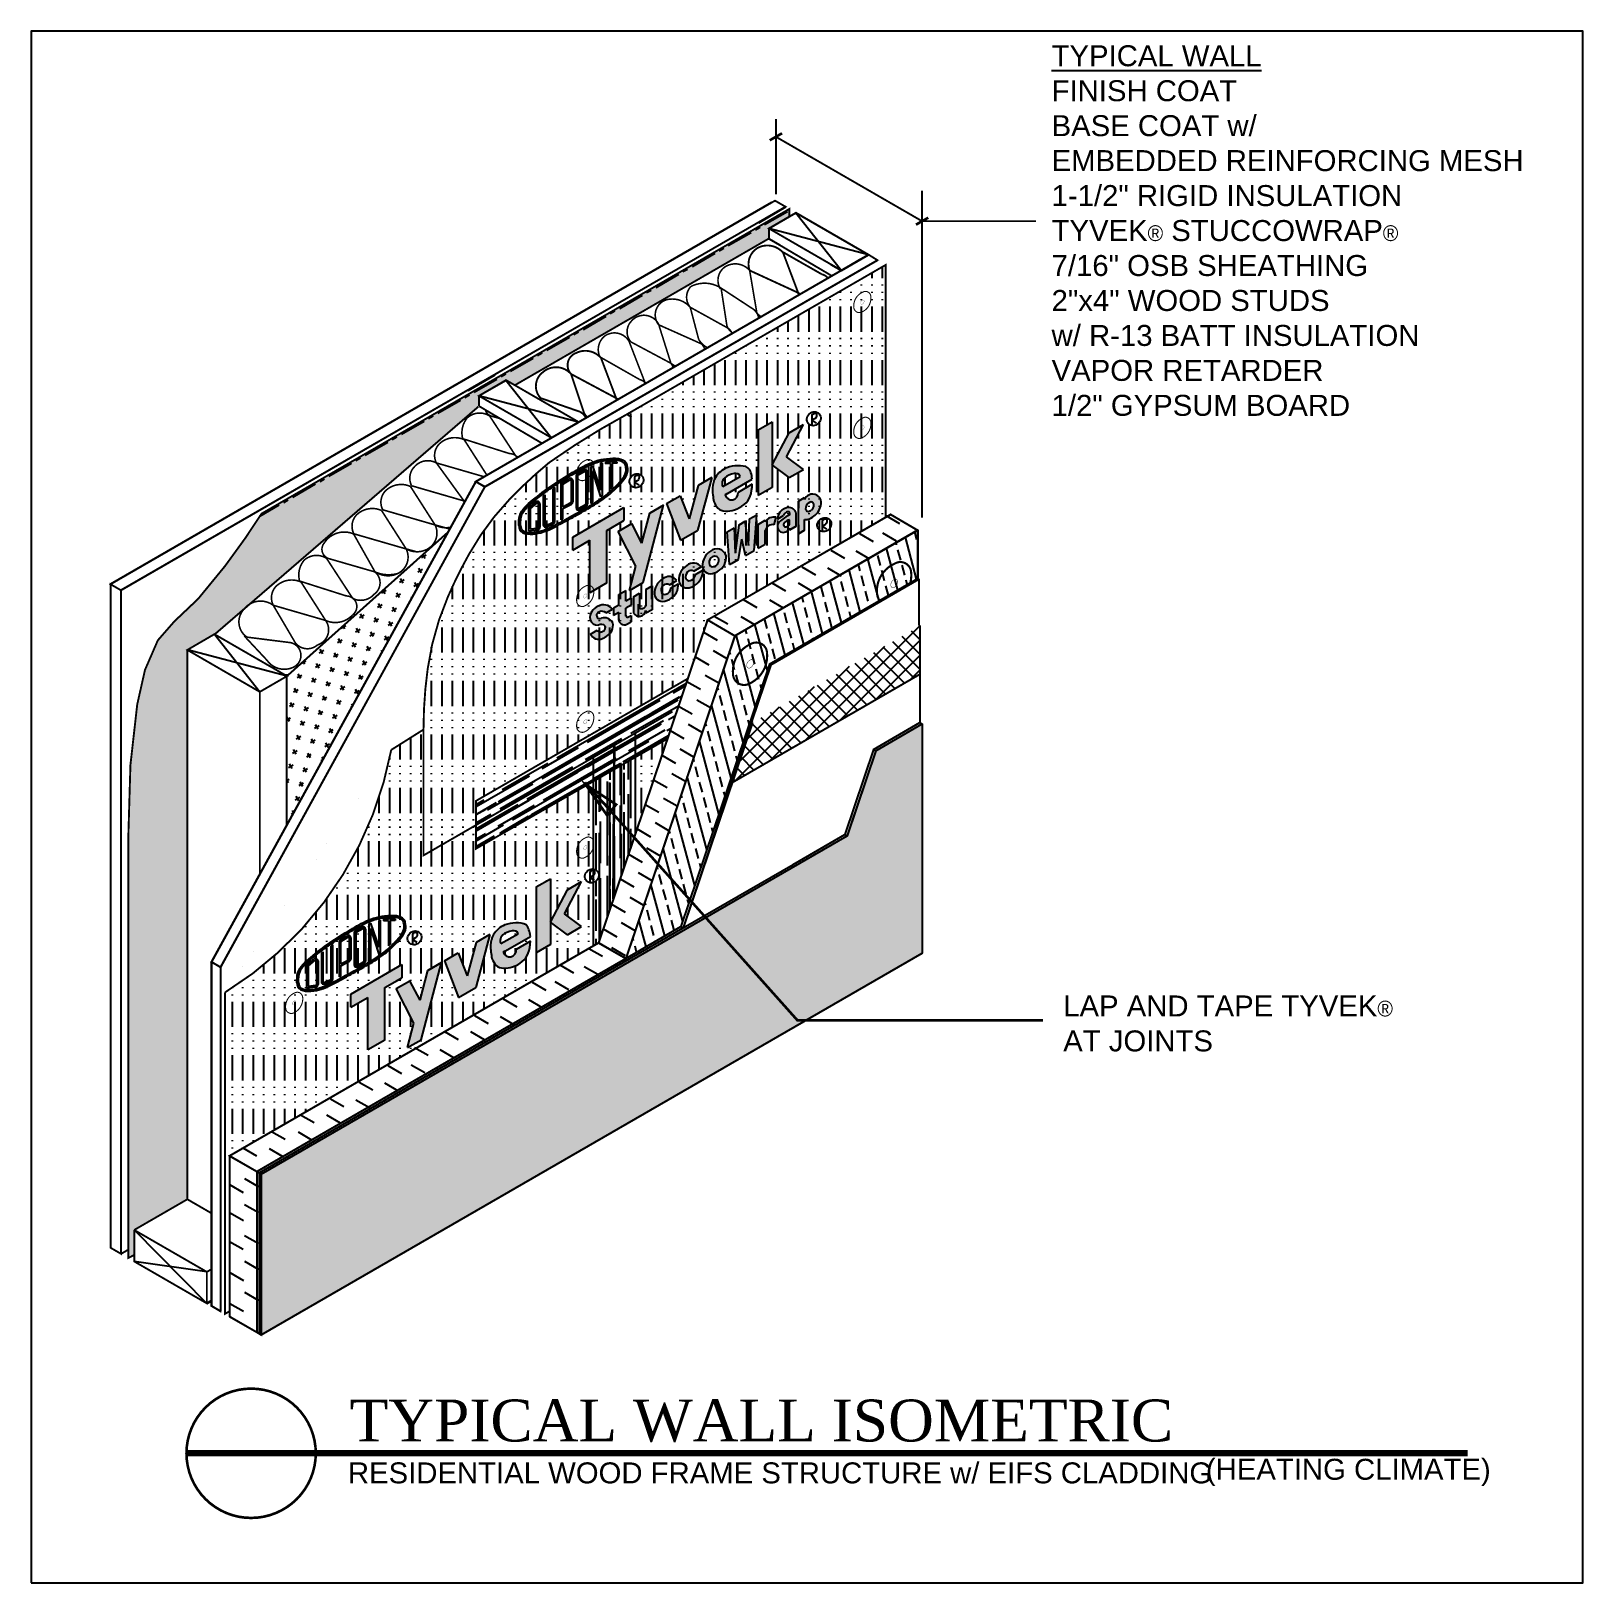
# Model space of a CAD drawing. Extents: x -12.9 to 61.1, y -64.8 to 9.2.
import ezdxf

# ---------------------------------------------------------------- set-up
doc = ezdxf.new("R2010")
doc.units = 0
doc.header["$MEASUREMENT"] = 0
doc.linetypes.add('CENTER', pattern=[2, 1.25, -0.25, 0.25, -0.25])
doc.linetypes.add('DASHED', pattern=[0.75, 0.5, -0.25])
doc.layers.get('0').update_dxf_attribs({"linetype": 'CONTINUOUS'})
for name, color, linetype in [('CLADDING', 7, 'CONTINUOUS'), ('DUPONTLOGO', 7, 'CONTINUOUS'), ('FASTENING', 1, 'CONTINUOUS'), ('INSULATION', 40, 'CONTINUOUS'), ('STRUCTURE', 7, 'CONTINUOUS'), ('TEXT', 7, 'CONTINUOUS'), ('TITLE', 7, 'CONTINUOUS'), ('TYVEK', 5, 'DASHED'), ('VAPOURBARRIER', 114, 'CENTER')]:
    doc.layers.add(name, color=color, linetype=linetype)
doc.styles.add('DETAILS', font='sanss___.ttf', dxfattribs={"height": 1})
doc.styles.add('TITLE', font='TIMES.TTF', dxfattribs={"height": 2})
pattern_1 = [(90, (-80.78256, 0), (-0.5, 3e-17), [1.2, -0.3, 0.05, -0.3, 0.05, -0.65]), (90, (-80.78256, 0), (-0.5, 3e-17), [-2.2, 0.05, -0.3])]

msp = doc.modelspace()

# ---------------------------------------------------------------- texts
at = {"layer": 'TEXT', "char_height": 1, "attachment_point": 4, "style": 'DETAILS'}
for s, insert in [('\\LTYPICAL WALL\\P\\lFINISH COAT\\PBASE COAT w/\\PEMBEDDED REINFORCING MESH\\P1-1/2" RIGID INSULATION\\PTYVEK\\fSymbol|b0|i0|c2|p18;\\H0.75;â\\fSansSerif|b0|i0|c2|p2;\\H1; STUCCOWRAP\\fSymbol|b0|i0|c2|p18;\\H0.75;â\\P\\fSansSerif|b0|i0|c2|p2;\\H1;7/16" OSB SHEATHING\\P2"x4" WOOD STUDS \\Pw/ R-13 BATT INSULATION\\PVAPOR RETARDER\\P1/2" GYPSUM BOARD', (35.779, -0.284)), ('LAP AND TAPE TYVEK\\fSymbol|b0|i0|c2|p18;\\H0.75;â\\fSansSerif|b0|i0|c2|p2;\\H1; \\PAT JOINTS', (36.333, -38.091))]:
    msp.add_mtext(s, dxfattribs=dict(at, insert=insert))
at = {"layer": 'TITLE', "attachment_point": 4}
for s, insert, char_height, width, style in [('TYPICAL WALL ISOMETRIC', (2.308, -57.039), 2, 54.4375, 'TITLE'), ('RESIDENTIAL WOOD FRAME STRUCTURE w/ EIFS CLADDING ', (2.226, -59.522), 1, 54.4375, 'DETAILS'), ('(HEATING CLIMATE)', (43.138, -59.493), 1, 14.74941, 'DETAILS')]:
    msp.add_mtext(s, dxfattribs=dict(at, insert=insert, char_height=char_height, width=width, style=style))

# ---------------------------------------------------------------- blocks, each defined once
blk = doc.blocks.new('A$C75422246')
at = {"layer": 'STRUCTURE'}
for points, const_width in [([(1.674, 1.577, 0.565553), (0.899, 1.993, 0.324194), (0.05, 0.561, 0.56509), (0.848, 0.111, 0.315585), (1.674, 1.577, 0.57735)], 0.1), ([(1.032, 1.151, 0.565553), (0.876, 1.234, 0.324194), (0.707, 0.948, 0.56509), (0.866, 0.858, 0.315585), (1.032, 1.151, 0.57735)], 0.02)]:
    blk.add_lwpolyline(points, format="xyb", dxfattribs=dict(at, const_width=const_width))
blk = doc.blocks.new('A$C1409495A')
at = {"layer": 'DUPONTLOGO', "color": 242}
for p, q in [((0.234, 0.524), (0.234, 0)), ((0.234, 0.262), (0.441, 0.129))]:
    blk.add_line(p, q, dxfattribs=at)
blk.add_ellipse((0.334, 0.336), major_axis=(0.26, 0.232), ratio=0.903174, dxfattribs=at)
blk.add_spline([(0.234, 0.524), (0.435, 0.597), (0.456, 0.456), (0.234, 0.262)], degree=3, dxfattribs=at)
blk = doc.blocks.new('A$C77EB0C66')
at = {"layer": 'DUPONTLOGO'}
h = blk.add_hatch(color=182, dxfattribs=at)
h.paths.add_polyline_path([(13.574, 8.023), (12.897, 7.632), (12.085, 6.094), (12.897, 5.493), (13.574, 5.884), (12.762, 6.484)])
h.paths.add_polyline_path([(12.085, 7.163), (12.085, 8.157), (11.408, 7.766), (11.408, 4.634), (12.085, 5.024)])
h = blk.add_hatch(color=242, dxfattribs=at)
edge = h.paths.add_edge_path()
edge.add_spline(control_points=[(2.551, 5.727), (2.217, 5.524), (1.557, 5.12), (0.718, 4.475), (0.001, 3.857), (0, 3.365), (0, 3.203)], knot_values=[0, 0, 0, 0, 0.232663, 0.461387, 0.653522, 0.747926, 0.747926, 0.747926, 0.747926], degree=3, periodic=0)
edge.add_spline(control_points=[(0, 3.203), (0.001, 3.199), (0.001, 3.195), (0.002, 3.191)], knot_values=[0, 0, 0, 0, 0.002347, 0.002347, 0.002347, 0.002347], degree=3, periodic=0)
edge.add_line((0.002, 3.191), (0.079, 3.203))
edge.add_spline(control_points=[(0.079, 3.203), (0.079, 3.205), (0.078, 3.207), (0.078, 3.209)], knot_values=[0.001175, 0.001175, 0.001175, 0.001175, 0.002358, 0.002358, 0.002358, 0.002358], degree=3, periodic=0)
edge.add_spline(control_points=[(0.078, 3.209), (0.078, 3.404), (0.083, 3.582), (0.217, 3.888), (0.34, 4.028), (0.695, 4.355), (0.929, 4.535), (1.371, 4.872), (1.593, 5.029), (2.075, 5.345), (2.333, 5.503), (2.591, 5.66)], knot_values=[0.001205, 0.001205, 0.001205, 0.001205, 0.114856, 0.114856, 0.229711, 0.229711, 0.398491, 0.398491, 0.567271, 0.567271, 0.747926, 0.747926, 0.747926, 0.747926], degree=3, periodic=0)
edge.add_spline(control_points=[(2.591, 5.66), (2.932, 5.863), (3.27, 6.063), (3.851, 6.261), (4.065, 6.304), (4.515, 6.339), (4.774, 6.354), (4.978, 6.229), (5.023, 6.183), (5.072, 6.132)], knot_values=[0, 0, 0, 0, 0.237846, 0.237846, 0.375936, 0.375936, 0.514027, 0.514027, 0.556048, 0.556048, 0.556048, 0.556048], degree=3, periodic=0)
edge.add_line((5.072, 6.132), (5.142, 6.172))
edge.add_spline(control_points=[(5.142, 6.172), (5.09, 6.226), (4.921, 6.406), (4.452, 6.42), (3.925, 6.37), (3.259, 6.149), (2.825, 5.89), (2.551, 5.727)], knot_values=[0, 0, 0, 0, 0.044057, 0.144682, 0.25739, 0.368627, 0.559907, 0.559907, 0.559907, 0.559907], degree=3, periodic=0)
h = blk.add_hatch(color=242, dxfattribs=at)
edge = h.paths.add_edge_path()
edge.add_spline(control_points=[(5.142, 6.172), (5.174, 6.053), (5.25, 5.774), (5.013, 5.384), (4.66, 4.995), (4.146, 4.518), (3.404, 4.058), (2.847, 3.748), (2.571, 3.594)], knot_values=[0, 0, 0, 0, 0.071407, 0.167973, 0.251697, 0.391689, 0.584619, 0.774344, 0.774344, 0.774344, 0.774344], degree=3, periodic=0)
edge.add_line((2.571, 3.594), (2.534, 3.663))
edge.add_spline(control_points=[(2.534, 3.663), (3.07, 3.961), (3.616, 4.246), (4.314, 4.778), (4.518, 4.968), (4.822, 5.288), (4.938, 5.421), (5.096, 5.686), (5.132, 5.8), (5.109, 5.993), (5.091, 6.061), (5.072, 6.132)], knot_values=[0.000251, 0.000251, 0.000251, 0.000251, 0.36813, 0.36813, 0.535334, 0.535334, 0.640047, 0.640047, 0.727343, 0.727343, 0.770536, 0.770536, 0.770536, 0.770536], degree=3, periodic=0)
edge.add_line((5.072, 6.132), (5.142, 6.172))
for color, points in [(242, [(3.43, 4.259), (3.509, 4.311), (3.509, 5.781), (3.899, 4.569), (3.977, 4.621), (3.977, 6.199), (3.899, 6.174), (3.899, 4.892), (3.509, 6.049), (3.43, 6.024)]), (242, [(4.449, 6.161), (4.68, 6.171), (4.68, 6.25), (4.134, 6.226), (4.134, 6.148), (4.371, 6.158), (4.371, 4.963), (4.449, 5.037)]), (182, [(8.119, 3.524), (7.692, 4.627), (7.036, 4.249), (7.713, 2.5), (8.525, 2.969), (9.202, 5.499), (8.546, 5.12)]), (242, [(1.712, 5.012), (1.634, 4.958), (1.634, 3.387, -0.293439), (1.611, 3.352), (1.298, 3.209, -0.546266), (1.243, 3.245), (1.243, 4.672), (1.165, 4.616), (1.165, 3.245, 0.546266), (1.331, 3.138), (1.643, 3.281, 0.293439), (1.712, 3.387)]), (182, [(3.383, 2.5), (3.383, 0), (4.195, 0.469), (4.195, 2.969), (5.007, 3.438), (5.007, 4.063), (2.571, 2.656), (2.571, 2.031)]), (182, [(6.901, 4.17), (6.245, 3.792), (5.871, 2.365), (5.392, 3.299), (4.736, 2.92), (5.583, 1.27), (5.277, 0.108), (5.933, 0.486)])]:
    blk.add_hatch(color=color, dxfattribs=at).paths.add_polyline_path(points)
h = blk.add_hatch(color=182, dxfattribs=at)
edge = h.paths.add_edge_path()
edge.add_spline(control_points=[(11.131, 5.412), (11.096, 5.63), (11.032, 6.036), (10.408, 6.074), (9.853, 5.985), (9.343, 5.588), (9.195, 4.953), (9.263, 4.569), (9.301, 4.355)], knot_values=[0, 0, 0, 0, 0.582759, 1.083244, 1.602996, 2.320453, 2.834595, 3.482392, 3.482392, 3.482392, 3.482392], degree=3, periodic=0)
edge.add_spline(control_points=[(9.301, 4.355), (9.355, 4.232), (9.52, 3.854), (10.411, 3.876), (11.075, 4.442), (11.116, 4.979), (11.131, 5.178)], knot_values=[0, 0, 0, 0, 0.382822, 1.171062, 2.162539, 2.745477, 2.745477, 2.745477, 2.745477], degree=3, periodic=0)
edge.add_line((11.131, 5.178), (10.454, 4.787))
edge.add_arc((10.142, 4.745), 0.315, -165.32687, 7.70234, ccw=False)
edge.add_line((9.837, 4.665), (9.913, 4.709))
edge.add_line((9.913, 4.709), (11.131, 5.412))
edge = h.paths.add_edge_path(flags=16)
edge.add_spline(control_points=[(9.724, 5.069), (9.688, 5.103), (9.688, 5.154), (9.691, 5.312), (9.748, 5.417), (9.899, 5.555), (10.11, 5.657), (10.368, 5.693), (10.547, 5.67), (10.552, 5.54)], knot_values=[0.169335, 0.169335, 0.169335, 0.169335, 0.236034, 0.236034, 0.350719, 0.350719, 0.465405, 0.465405, 0.543701, 0.543701, 0.543701, 0.543701], degree=3, periodic=0)
edge.add_line((10.552, 5.54), (9.724, 5.069))
h = blk.add_hatch(color=242, dxfattribs=at)
h.paths.add_polyline_path([(2.024, 3.478), (2.102, 3.52), (2.102, 4.009), (2.509, 4.229, 0.275801), (2.571, 4.332), (2.571, 5.346, 0.588096), (2.392, 5.445), (2.024, 5.217)])
h.paths.add_polyline_path([(2.102, 5.174), (2.433, 5.379, -0.588096), (2.493, 5.346), (2.493, 4.332, -0.275801), (2.472, 4.297), (2.102, 4.098)], flags=16)
h = blk.add_hatch(color=242, dxfattribs=at)
h.paths.add_polyline_path([(2.727, 4.059, 0.573672), (2.902, 3.957), (3.214, 4.133, 0.270913), (3.274, 4.235), (3.274, 5.753, 0.570599), (3.1, 5.856), (2.788, 5.684, 0.2734), (2.727, 5.581)])
h.paths.add_polyline_path([(2.805, 5.581, -0.2734), (2.826, 5.615), (3.138, 5.787, -0.570599), (3.196, 5.753), (3.196, 4.235, -0.270913), (3.176, 4.201), (2.864, 4.025, -0.573672), (2.805, 4.059)], flags=16)
h = blk.add_hatch(color=242, dxfattribs=at)
h.paths.add_polyline_path([(0.462, 4.031), (0.462, 2.955), (0.904, 3.003, 0.382353), (1.009, 3.12), (1.009, 4.242, 0.63901), (0.816, 4.331)])
h.paths.add_polyline_path([(0.866, 4.272, -0.63901), (0.93, 4.242), (0.93, 3.12, -0.382353), (0.896, 3.081), (0.54, 3.042), (0.54, 3.995)], flags=16)
h = blk.add_hatch(color=242, dxfattribs=at)
edge = h.paths.add_edge_path()
edge.add_line((1.244, 2.924), (1.218, 2.998))
edge.add_spline(control_points=[(1.218, 2.998), (1.171, 2.981), (1.122, 2.965), (0.863, 2.892), (0.592, 2.851), (0.287, 2.899), (0.208, 2.933), (0.114, 3.029), (0.095, 3.102), (0.079, 3.203)], knot_values=[0.002358, 0.002358, 0.002358, 0.002358, 0.032929, 0.032929, 0.159215, 0.159215, 0.221312, 0.221312, 0.281052, 0.281052, 0.281052, 0.281052], degree=3, periodic=0)
edge.add_line((0.079, 3.203), (0.002, 3.191))
edge.add_spline(control_points=[(0.002, 3.191), (0.012, 3.125), (0.076, 2.753), (0.74, 2.772), (1.147, 2.89), (1.244, 2.924)], knot_values=[0.002347, 0.002347, 0.002347, 0.002347, 0.040585, 0.219806, 0.28106, 0.28106, 0.28106, 0.28106], degree=3, periodic=0)
h = blk.add_hatch(color=242, dxfattribs=at)
edge = h.paths.add_edge_path()
edge.add_spline(control_points=[(2.534, 3.663), (2.227, 3.498), (1.921, 3.332), (1.497, 3.114), (1.365, 3.05), (1.218, 2.998)], knot_values=[0.281052, 0.281052, 0.281052, 0.281052, 0.486409, 0.486409, 0.582124, 0.582124, 0.582124, 0.582124], degree=3, periodic=0)
edge.add_line((1.218, 2.998), (1.244, 2.924))
edge.add_spline(control_points=[(1.244, 2.924), (1.429, 2.99), (1.846, 3.205), (2.296, 3.446), (2.571, 3.594)], knot_values=[0.28106, 0.28106, 0.28106, 0.28106, 0.397759, 0.582124, 0.582124, 0.582124, 0.582124], degree=3, periodic=0)
edge.add_line((2.571, 3.594), (2.534, 3.663))
at = {"layer": 'CLADDING'}
blk.add_line((0.079, 3.203), (0.002, 3.191), dxfattribs=at)
blk.add_arc((1.594, 3.387), 0.117, 294.58505, 360, dxfattribs=at)
at = {"layer": 'DUPONTLOGO', "color": 182}
for p, q in [((11.408, 7.766), (12.085, 8.157)), ((12.085, 8.157), (12.085, 5.024)), ((13.964, 8.483), (13.964, 7.96)), ((13.964, 8.222), (14.17, 8.088)), ((11.408, 7.766), (11.408, 4.634)), ((12.085, 6.094), (12.897, 7.632)), ((12.762, 6.484), (13.574, 8.023)), ((12.897, 7.632), (13.574, 8.023)), ((12.085, 7.163), (12.085, 5.024)), ((12.897, 5.493), (12.085, 6.094)), ((13.574, 5.884), (12.762, 6.484)), ((9.202, 5.499), (8.525, 2.969)), ((9.202, 5.499), (8.546, 5.12)), ((9.724, 5.069), (10.552, 5.54)), ((9.837, 4.665), (11.131, 5.412)), ((12.897, 5.493), (13.574, 5.884)), ((7.036, 4.249), (7.692, 4.627)), ((7.692, 4.627), (8.119, 3.524)), ((8.546, 5.12), (8.119, 3.524)), ((9.913, 4.709), (9.837, 4.665)), ((11.131, 5.178), (10.454, 4.787)), ((12.085, 5.024), (11.408, 4.634)), ((2.571, 2.656), (5.007, 4.063)), ((5.007, 4.063), (5.007, 3.438)), ((5.871, 2.365), (6.245, 3.792)), ((5.933, 0.486), (6.901, 4.17)), ((6.901, 4.17), (6.245, 3.792)), ((6.245, 3.792), (6.901, 4.17)), ((7.036, 4.249), (7.713, 2.5)), ((4.195, 2.969), (5.007, 3.438)), ((4.195, 0.469), (4.195, 2.969)), ((4.736, 3.281), (5.007, 3.438)), ((4.736, 2.92), (5.392, 3.299)), ((4.736, 2.92), (5.392, 3.299)), ((5.871, 2.365), (5.392, 3.299)), ((7.713, 2.5), (8.525, 2.969)), ((2.571, 2.031), (2.571, 2.656)), ((2.571, 2.031), (3.383, 2.5)), ((3.383, 0), (3.383, 2.5)), ((5.583, 1.27), (4.736, 2.92)), ((5.277, 0.108), (5.583, 1.27)), ((4.195, 0.469), (3.383, 0)), ((5.277, 0.108), (5.933, 0.486))]:
    blk.add_line(p, q, dxfattribs=at)
at = {"layer": 'DUPONTLOGO', "color": 242}
for p, q in [((3.509, 6.049), (3.43, 6.024)), ((3.43, 6.024), (3.43, 4.259)), ((3.509, 6.049), (3.899, 4.892)), ((3.977, 6.199), (3.899, 6.174)), ((3.899, 6.174), (3.899, 4.892)), ((3.977, 6.199), (3.977, 4.621)), ((4.68, 6.25), (4.134, 6.226)), ((4.134, 6.226), (4.134, 6.148)), ((4.371, 6.158), (4.134, 6.148)), ((4.371, 6.16), (4.371, 4.963)), ((4.684, 6.171), (4.449, 6.161)), ((4.449, 6.161), (4.449, 5.037)), ((4.68, 6.25), (4.68, 6.171)), ((5.142, 6.172), (5.072, 6.132)), ((2.024, 5.217), (2.392, 5.445)), ((2.024, 3.478), (2.024, 5.217)), ((2.102, 5.174), (2.433, 5.379)), ((2.493, 5.346), (2.493, 4.332)), ((2.571, 5.346), (2.571, 4.332)), ((2.727, 5.581), (2.727, 4.059)), ((2.788, 5.684), (3.1, 5.856)), ((2.805, 5.581), (2.805, 4.059)), ((2.826, 5.615), (3.138, 5.787)), ((3.196, 5.753), (3.196, 4.235)), ((3.274, 5.753), (3.274, 4.235)), ((3.509, 5.781), (3.899, 4.569)), ((3.509, 5.781), (3.509, 4.311)), ((1.165, 4.616), (1.243, 4.672)), ((1.165, 4.616), (1.165, 3.245)), ((1.243, 4.672), (1.243, 3.245)), ((1.712, 5.012), (1.634, 4.958)), ((1.634, 3.387), (1.634, 4.958)), ((1.712, 3.387), (1.712, 5.012)), ((2.102, 4.098), (2.102, 5.174)), ((3.977, 4.621), (3.899, 4.569)), ((4.449, 5.037), (4.371, 4.963)), ((0.462, 4.031), (0.816, 4.331)), ((0.462, 4.031), (0.462, 2.955)), ((0.54, 3.995), (0.866, 4.272)), ((0.54, 3.995), (0.54, 3.042)), ((0.93, 4.242), (0.93, 3.12)), ((1.009, 4.242), (1.009, 3.12)), ((2.102, 4.098), (2.472, 4.297)), ((2.102, 4.009), (2.509, 4.229)), ((2.102, 3.52), (2.102, 4.009)), ((2.864, 4.025), (3.176, 4.201)), ((2.902, 3.957), (3.214, 4.133)), ((3.509, 4.311), (3.43, 4.259)), ((0.462, 2.955), (0.904, 3.003)), ((0.54, 3.042), (0.896, 3.081)), ((1.244, 2.924), (1.218, 2.998)), ((1.298, 3.209), (1.611, 3.352)), ((1.331, 3.138), (1.643, 3.281)), ((2.024, 3.478), (2.102, 3.52)), ((2.534, 3.663), (2.571, 3.594)), ((2.571, 3.594), (2.534, 3.663))]:
    blk.add_line(p, q, dxfattribs=at)
for centre, radius, start, end in [((2.454, 5.346), 0.117, 360, 121.83839), ((2.454, 5.346), 0.0391, 360, 121.83839), ((2.844, 5.581), 0.117, 118.8361, 180), ((2.844, 5.581), 0.0391, 118.8361, 180), ((3.157, 5.753), 0.117, 0, 118.8361), ((3.157, 5.753), 0.0391, 0, 118.8361), ((0.891, 4.242), 0.117, 360, 130.31593), ((0.891, 4.242), 0.0391, 360, 130.31593), ((2.454, 4.332), 0.0391, 298.32441, 360), ((2.454, 4.332), 0.117, 298.32441, 360), ((2.844, 4.059), 0.117, 180, 299.36681), ((2.844, 4.059), 0.0391, 180, 299.36681), ((3.157, 4.235), 0.0391, 299.36681, 0), ((3.157, 4.235), 0.117, 299.36681, 0), ((0.891, 3.12), 0.0391, 276.30206, 360), ((0.891, 3.12), 0.117, 276.30206, 360), ((1.282, 3.245), 0.117, 180, 294.58505), ((1.282, 3.245), 0.0391, 180, 294.58505), ((1.594, 3.387), 0.0391, 294.58505, 360)]:
    blk.add_arc(centre, radius, start, end, dxfattribs=at)
at = {"layer": 'DUPONTLOGO', "color": 182}
blk.add_arc((10.142, 4.745), 0.315, 194.67313, 7.70234, dxfattribs=at)
blk.add_ellipse((14.063, 8.296), major_axis=(0.26, 0.232), ratio=0.903174, dxfattribs=at)
for points in [[(13.964, 8.483), (14.164, 8.556), (14.186, 8.416), (13.964, 8.222)], [(11.131, 5.412), (10.924, 5.957), (10.433, 6.055), (9.922, 5.957), (9.373, 5.496), (9.236, 5), (9.301, 4.355)], [(9.301, 4.355), (9.496, 4.026), (10.281, 3.954), (11.031, 4.604), (11.131, 5.178)]]:
    blk.add_spline(points, degree=3, dxfattribs=at)
at = {"layer": 'DUPONTLOGO', "color": 242}
for points, knots in [([(2.534, 3.663), (3.07, 3.961), (3.616, 4.246), (4.314, 4.778), (4.518, 4.968), (4.822, 5.288), (4.938, 5.421), (5.096, 5.686), (5.132, 5.8), (5.109, 5.993), (5.091, 6.061), (5.072, 6.132)], [0.0002506, 0.0002506, 0.0002506, 0.0002506, 0.3681301, 0.3681301, 0.5353339, 0.5353339, 0.6400473, 0.6400473, 0.7273425, 0.7273425, 0.7705356, 0.7705356, 0.7705356, 0.7705356]), ([(2.591, 5.66), (2.932, 5.863), (3.27, 6.063), (3.851, 6.261), (4.065, 6.304), (4.515, 6.339), (4.774, 6.354), (4.978, 6.229), (5.023, 6.183), (5.072, 6.132)], [0, 0, 0, 0, 0.2378462, 0.2378462, 0.3759363, 0.3759363, 0.5140265, 0.5140265, 0.5560477, 0.5560477, 0.5560477, 0.5560477]), ([(0.078, 3.209), (0.078, 3.404), (0.083, 3.582), (0.217, 3.888), (0.34, 4.028), (0.695, 4.355), (0.929, 4.535), (1.371, 4.872), (1.593, 5.029), (2.075, 5.345), (2.333, 5.503), (2.591, 5.66)], [0.0012046, 0.0012046, 0.0012046, 0.0012046, 0.1148557, 0.1148557, 0.2297113, 0.2297113, 0.3984913, 0.3984913, 0.5672713, 0.5672713, 0.7479263, 0.7479263, 0.7479263, 0.7479263]), ([(0.078, 3.209), (0.095, 3.105), (0.113, 3.03), (0.208, 2.933), (0.287, 2.899), (0.592, 2.851), (0.863, 2.892), (1.281, 3.01), (1.454, 3.092), (1.921, 3.332), (2.227, 3.498), (2.534, 3.663)], [0.0011746, 0.0011746, 0.0011746, 0.0011746, 0.0620976, 0.0620976, 0.1241952, 0.1241952, 0.2504808, 0.2504808, 0.3767663, 0.3767663, 0.5821236, 0.5821236, 0.5821236, 0.5821236])]:
    blk.add_open_spline(points, degree=3, knots=knots, dxfattribs=at)
for points in [[(2.551, 5.727), (3.394, 6.178), (3.923, 6.348), (4.484, 6.41), (4.979, 6.32), (5.142, 6.172)], [(2.571, 3.594), (3.396, 4.062), (4.2, 4.594), (4.718, 5.066), (4.993, 5.381), (5.197, 5.819), (5.142, 6.172)], [(0, 3.203), (0.044, 3.673), (0.658, 4.412), (1.569, 5.103), (2.551, 5.727)], [(0, 3.203), (0.049, 3.006), (0.929, 2.836), (1.757, 3.161), (2.571, 3.594)]]:
    blk.add_spline(points, degree=3, dxfattribs=at)
at = {"layer": 'DUPONTLOGO', "color": 182}
blk.add_open_spline([(10.552, 5.54), (10.547, 5.67), (10.368, 5.693), (10.11, 5.657), (9.899, 5.555), (9.748, 5.417), (9.691, 5.312), (9.688, 5.154), (9.688, 5.103), (9.724, 5.069)], degree=3, knots=[0.1693351, 0.1693351, 0.1693351, 0.1693351, 0.2476316, 0.2476316, 0.3623169, 0.3623169, 0.4770023, 0.4770023, 0.5437012, 0.5437012, 0.5437012, 0.5437012], dxfattribs=at)
blk.add_blockref('A$C1409495A', (5.274, 5.004), dxfattribs=at)
blk = doc.blocks.new('A$C6B8E47E0')
at = {"layer": 'TEXT'}
for p, q in [((1.531, 1.083), (1.017, 1.515)), ((0.156, 0.157), (1.291, 1.317))]:
    blk.add_line(p, q, dxfattribs=at)
at = {"layer": 'TEXT', "const_width": 0.125}
blk.add_lwpolyline([(1.017, 1.515), (0.052, 0.051), (1.531, 1.083), (1.017, 1.515)], dxfattribs=at)

# ---------------------------------------------------------------- hatches: boundary and pattern name
at = {"layer": 'CLADDING'}
h = msp.add_hatch(dxfattribs=at)
h.set_pattern_fill('ZIGZAG', color=254, scale=4, angle=60, style=0)
h.set_pattern_definition([(60, (-251.45837, 3.65416), (-0.1830127, 0.6830127), [0.5, -0.5]), (150, (-251.20837, 4.08717), (-0.6830127, -0.1830127), [0.5, -0.5])])
h.paths.add_polyline_path([(8.45, -8.67), (8.45, -8.17), (9.749, -7.42), (10.165, -7.663), (22.307, -0.653), (22.307, -0.188), (22.292, -0.179), (23.274, 0.388), (23.274, 0.754), (-1.894, -13.777), (-2.668, -14.943), (-3.633, -16.272), (-4.918, -17.84), (-6.054, -18.917), (-6.838, -19.815), (-7.451, -21.227), (-7.82, -22.867), (-8.145, -25.757), (-8.246, -29.198), (-8.246, -49.269), (-7.964, -49.125), (-7.964, -47.932), (-5.456, -46.484), (-5.441, -20.273), (-4.142, -19.523), (-4.127, -19.532)])
h = msp.add_hatch(dxfattribs=at)
h.set_pattern_fill('ANSI37', scale=4, style=0)
h.set_pattern_definition([(45, (-80.78256, 0), (-0.3535534, 0.3535534), []), (135, (-80.78256, 0), (-0.3535534, -0.3535534), [])])
h.paths.add_polyline_path([(21.518, -23.728), (20.55, -26.597), (29.5, -21.429), (29.5, -19.12)])
h = msp.add_hatch(dxfattribs=at)
h.set_pattern_fill('DOTS', color=256, scale=5, angle=30, style=0)
h.set_pattern_definition([(30, (-80.78256, 0), (-0.0209335, 0.3487579), [0, -0.3125])])
h.paths.add_polyline_path([(-1.904, -45.267), (-1.904, -52.931), (29.608, -34.738), (29.608, -23.801), (27.398, -25.078), (26.025, -29.142)])
at = {"layer": 'DUPONTLOGO'}
h = msp.add_hatch(color=182, dxfattribs=at)
h.paths.add_polyline_path([(23.948, -9.524), (23.272, -9.915), (22.46, -11.453), (23.272, -12.054), (23.948, -11.664), (23.137, -11.063)])
h.paths.add_polyline_path([(22.46, -10.384), (22.46, -9.391), (21.783, -9.781), (21.783, -12.914), (22.46, -12.523)])
h = msp.add_hatch(color=242, dxfattribs=at)
edge = h.paths.add_edge_path()
edge.add_spline(control_points=[(15.517, -11.375), (15.465, -11.321), (15.296, -11.142), (14.827, -11.127), (14.3, -11.177), (13.634, -11.399), (13.2, -11.657), (12.926, -11.82)], knot_values=[0, 0, 0, 0, 0.220285, 0.723409, 1.286951, 1.843133, 2.799534, 2.799534, 2.799534, 2.799534], degree=3, periodic=0)
edge.add_spline(control_points=[(12.926, -11.82), (12.592, -12.023), (11.932, -12.427), (11.093, -13.073), (10.376, -13.69), (10.375, -14.182), (10.375, -14.344)], knot_values=[0, 0, 0, 0, 1.163314, 2.306933, 3.267609, 3.739632, 3.739632, 3.739632, 3.739632], degree=3, periodic=0)
edge.add_spline(control_points=[(10.375, -14.344), (10.376, -14.348), (10.376, -14.352), (10.377, -14.356)], knot_values=[0, 0, 0, 0, 0.011737, 0.011737, 0.011737, 0.011737], degree=3, periodic=0)
edge.add_line((10.377, -14.356), (10.454, -14.344))
edge.add_spline(control_points=[(10.454, -14.344), (10.454, -14.342), (10.453, -14.34), (10.453, -14.338)], knot_values=[0.001175, 0.001175, 0.001175, 0.001175, 0.002358, 0.002358, 0.002358, 0.002358], degree=3, periodic=0)
edge.add_spline(control_points=[(10.453, -14.338), (10.453, -14.143), (10.458, -13.965), (10.592, -13.659), (10.715, -13.519), (11.07, -13.192), (11.304, -13.013), (11.746, -12.676), (11.968, -12.518), (12.45, -12.202), (12.708, -12.045), (12.965, -11.887)], knot_values=[0.001205, 0.001205, 0.001205, 0.001205, 0.114856, 0.114856, 0.229711, 0.229711, 0.398491, 0.398491, 0.567271, 0.567271, 0.747926, 0.747926, 0.747926, 0.747926], degree=3, periodic=0)
edge.add_spline(control_points=[(12.965, -11.887), (13.307, -11.684), (13.645, -11.485), (14.226, -11.287), (14.44, -11.243), (14.89, -11.208), (15.149, -11.193), (15.353, -11.319), (15.398, -11.364), (15.447, -11.415)], knot_values=[0, 0, 0, 0, 0.237846, 0.237846, 0.375936, 0.375936, 0.514027, 0.514027, 0.556048, 0.556048, 0.556048, 0.556048], degree=3, periodic=0)
edge.add_line((15.447, -11.415), (15.517, -11.375))
h = msp.add_hatch(color=242, dxfattribs=at)
edge = h.paths.add_edge_path()
edge.add_spline(control_points=[(15.517, -11.375), (15.549, -11.494), (15.625, -11.773), (15.388, -12.163), (15.035, -12.552), (14.521, -13.029), (13.779, -13.489), (13.222, -13.8), (12.946, -13.953)], knot_values=[0, 0, 0, 0, 0.071407, 0.167973, 0.251697, 0.391689, 0.584619, 0.774344, 0.774344, 0.774344, 0.774344], degree=3, periodic=0)
edge.add_line((12.946, -13.953), (12.909, -13.885))
edge.add_spline(control_points=[(12.909, -13.885), (13.445, -13.586), (13.991, -13.301), (14.689, -12.769), (14.893, -12.579), (15.197, -12.259), (15.312, -12.127), (15.471, -11.861), (15.507, -11.747), (15.484, -11.554), (15.466, -11.486), (15.447, -11.415)], knot_values=[0.000251, 0.000251, 0.000251, 0.000251, 0.36813, 0.36813, 0.535334, 0.535334, 0.640047, 0.640047, 0.727343, 0.727343, 0.770536, 0.770536, 0.770536, 0.770536], degree=3, periodic=0)
edge.add_line((15.447, -11.415), (15.517, -11.375))
h = msp.add_hatch(color=242, dxfattribs=at)
h.paths.add_polyline_path([(13.102, -13.488, 0.573672), (13.277, -13.59), (13.589, -13.414, 0.270913), (13.649, -13.312), (13.649, -11.794, 0.570599), (13.475, -11.691), (13.163, -11.863, 0.2734), (13.102, -11.966)])
h.paths.add_polyline_path([(13.18, -11.966, -0.2734), (13.201, -11.932), (13.513, -11.76, -0.570599), (13.571, -11.794), (13.571, -13.312, -0.270913), (13.551, -13.346), (13.239, -13.522, -0.573672), (13.18, -13.488)], flags=16)
for color, points in [(242, [(13.805, -13.288), (13.883, -13.236), (13.883, -11.766), (14.274, -12.978), (14.352, -12.926), (14.352, -11.348), (14.274, -11.373), (14.274, -12.655), (13.883, -11.499), (13.805, -11.524)]), (242, [(14.824, -11.386), (15.055, -11.376), (15.055, -11.298), (14.508, -11.321), (14.508, -11.399), (14.746, -11.389), (14.746, -12.584), (14.824, -12.511)]), (242, [(12.087, -12.535), (12.008, -12.589), (12.008, -14.16, -0.293439), (11.986, -14.195), (11.673, -14.338, -0.546266), (11.618, -14.303), (11.618, -12.875), (11.54, -12.931), (11.54, -14.303, 0.546266), (11.706, -14.409), (12.018, -14.266, 0.293439), (12.087, -14.16)]), (182, [(18.494, -14.023), (18.067, -12.92), (17.411, -13.299), (18.088, -15.047), (18.9, -14.578), (19.576, -12.049), (18.921, -12.427)]), (182, [(13.758, -15.047), (13.758, -17.547), (14.57, -17.078), (14.57, -14.578), (15.382, -14.11), (15.382, -13.485), (12.946, -14.891), (12.946, -15.516)]), (182, [(17.276, -13.377), (16.62, -13.755), (16.246, -15.182), (15.767, -14.248), (15.111, -14.627), (15.958, -16.277), (15.652, -17.439), (16.308, -17.061)]), (182, [(20.425, -16.206), (20.842, -15.966), (21.01, -14.998), (21.177, -15.772), (21.594, -15.531), (21.717, -13.826), (21.377, -14.022), (21.329, -15.292), (21.157, -14.149), (20.862, -14.319), (20.69, -15.661), (20.642, -14.446), (20.302, -14.642)]), (182, [(21.783, -15.422), (22.123, -15.226), (22.123, -14.581, -0.403544), (22.543, -14.305), (22.639, -13.949, 0.318825), (22.123, -14.17), (22.123, -14.093), (21.783, -14.29)]), (182, [(18.724, -16.52), (19.072, -16.319, 0.435127), (18.39, -16.241, 0.25764), (18.002, -16.963, 0.51314), (18.59, -17.275, 0.010505), (18.613, -17.268), (18.85, -17.131, 0.251026), (19.142, -16.469), (18.794, -16.67, -0.348023), (18.541, -16.966, -0.399352), (18.345, -16.885, -0.308439), (18.421, -16.555, -0.360236)]), (182, [(17.56, -17.168), (17.907, -16.968, 0.435127), (17.226, -16.889, 0.25764), (16.838, -17.611, 0.51314), (17.426, -17.923, 0.010505), (17.448, -17.916), (17.686, -17.779, 0.251026), (17.978, -17.118), (17.63, -17.318, -0.348023), (17.377, -17.614, -0.399352), (17.181, -17.534, -0.308439), (17.257, -17.204, -0.360236)]), (182, [(15.484, -18.288), (15.736, -18.143), (15.736, -17.803), (15.484, -17.948), (15.484, -17.44), (15.144, -17.636), (15.144, -18.144), (14.892, -18.29), (14.892, -18.63), (15.144, -18.484), (15.144, -18.858, 0.52255), (15.523, -19.052), (15.736, -18.929), (15.736, -18.628), (15.58, -18.718, -0.562558), (15.484, -18.628)]), (182, [(16.726, -17.225), (16.431, -17.395), (16.431, -18.156, -0.459826), (16.133, -18.28), (16.133, -17.567), (15.839, -17.737), (15.839, -18.516, 0.695971), (16.431, -18.393), (16.431, -18.527), (16.726, -18.357)])]:
    msp.add_hatch(color=color, dxfattribs=at).paths.add_polyline_path(points)
h = msp.add_hatch(color=182, dxfattribs=at)
edge = h.paths.add_edge_path()
edge.add_spline(control_points=[(21.506, -12.135), (21.471, -11.917), (21.407, -11.511), (20.783, -11.473), (20.228, -11.562), (19.718, -11.959), (19.569, -12.594), (19.638, -12.978), (19.675, -13.192)], knot_values=[0, 0, 0, 0, 0.582759, 1.083244, 1.602996, 2.320453, 2.834595, 3.482392, 3.482392, 3.482392, 3.482392], degree=3, periodic=0)
edge.add_spline(control_points=[(19.675, -13.192), (19.729, -13.315), (19.895, -13.693), (20.786, -13.671), (21.45, -13.105), (21.491, -12.568), (21.506, -12.369)], knot_values=[0, 0, 0, 0, 0.382822, 1.171062, 2.162539, 2.745477, 2.745477, 2.745477, 2.745477], degree=3, periodic=0)
edge.add_line((21.506, -12.369), (20.829, -12.76))
edge.add_arc((20.517, -12.802), 0.315, -165.32687, 7.70234, ccw=False)
edge.add_line((20.212, -12.882), (20.288, -12.838))
edge.add_line((20.288, -12.838), (21.506, -12.135))
edge = h.paths.add_edge_path(flags=16)
edge.add_spline(control_points=[(20.099, -12.478), (20.063, -12.444), (20.063, -12.393), (20.066, -12.235), (20.123, -12.13), (20.274, -11.992), (20.485, -11.891), (20.743, -11.854), (20.922, -11.877), (20.927, -12.008)], knot_values=[0.169335, 0.169335, 0.169335, 0.169335, 0.236034, 0.236034, 0.350719, 0.350719, 0.465405, 0.465405, 0.543701, 0.543701, 0.543701, 0.543701], degree=3, periodic=0)
edge.add_line((20.927, -12.008), (20.099, -12.478))
h = msp.add_hatch(color=242, dxfattribs=at)
h.paths.add_polyline_path([(12.399, -14.069), (12.477, -14.027), (12.477, -13.538), (12.884, -13.319, 0.275801), (12.946, -13.215), (12.946, -12.201, 0.588096), (12.767, -12.102), (12.399, -12.33)])
h.paths.add_polyline_path([(12.477, -12.374), (12.808, -12.168, -0.588096), (12.868, -12.201), (12.868, -13.215, -0.275801), (12.847, -13.25), (12.477, -13.449)], flags=16)
h = msp.add_hatch(color=242, dxfattribs=at)
h.paths.add_polyline_path([(10.837, -13.516), (10.837, -14.593), (11.279, -14.544, 0.382353), (11.383, -14.427), (11.383, -13.305, 0.63901), (11.19, -13.216)])
h.paths.add_polyline_path([(11.241, -13.275, -0.63901), (11.305, -13.305), (11.305, -14.427, -0.382353), (11.271, -14.466), (10.915, -14.505), (10.915, -13.552)], flags=16)
h = msp.add_hatch(color=182, dxfattribs=at)
h.paths.add_polyline_path([(23.703, -14.314), (23.703, -14.738), (23.997, -14.568), (23.997, -14.047, 0.151053), (24.23, -14.018, 0.089238), (24.502, -13.852, 0.212748), (24.796, -13.216, 0.538426), (24.209, -12.889, 0.220021), (23.997, -13.101), (23.997, -13.011), (23.703, -13.181), (23.703, -13.521)])
h.paths.add_polyline_path([(24.047, -13.557, -0.310888), (24.232, -13.244, -0.634154), (24.446, -13.363, -0.212748), (24.339, -13.595, -0.100584), (24.225, -13.661, -0.466117)], flags=16)
h = msp.add_hatch(color=242, dxfattribs=at)
edge = h.paths.add_edge_path()
edge.add_spline(control_points=[(12.909, -13.885), (12.602, -14.049), (12.296, -14.215), (11.872, -14.433), (11.74, -14.497), (11.593, -14.549)], knot_values=[0.281052, 0.281052, 0.281052, 0.281052, 0.486409, 0.486409, 0.582124, 0.582124, 0.582124, 0.582124], degree=3, periodic=0)
edge.add_line((11.593, -14.549), (11.619, -14.623))
edge.add_spline(control_points=[(11.619, -14.623), (11.804, -14.557), (12.221, -14.342), (12.671, -14.101), (12.946, -13.953)], knot_values=[1.4053, 1.4053, 1.4053, 1.4053, 1.988796, 2.910618, 2.910618, 2.910618, 2.910618], degree=3, periodic=0)
edge.add_line((12.946, -13.953), (12.909, -13.885))
h = msp.add_hatch(color=182, dxfattribs=at)
h.paths.add_polyline_path([(22.819, -13.703, 0.110247), (22.712, -14.038), (23.002, -13.87, -0.269), (23.145, -13.707, -0.353187), (23.277, -13.711, -0.190542), (23.301, -13.838, 0.10923), (22.805, -14.165, 0.482487), (22.85, -14.637, 0.405813), (23.301, -14.471), (23.301, -14.546), (23.596, -14.376), (23.596, -13.785, 0.389415), (23.272, -13.483, 0.23867)])
h.paths.add_polyline_path([(23.286, -14.064, -0.000944), (23.286, -14.277, -0.271128), (23.12, -14.407, -0.43828), (22.999, -14.309, -0.303877), (23.047, -14.196, -0.108109)], flags=16)
h = msp.add_hatch(color=242, dxfattribs=at)
edge = h.paths.add_edge_path()
edge.add_line((11.619, -14.623), (11.593, -14.549))
edge.add_spline(control_points=[(11.593, -14.549), (11.546, -14.566), (11.497, -14.582), (11.238, -14.655), (10.967, -14.696), (10.662, -14.648), (10.583, -14.614), (10.489, -14.518), (10.47, -14.445), (10.454, -14.344)], knot_values=[0.002358, 0.002358, 0.002358, 0.002358, 0.032929, 0.032929, 0.159215, 0.159215, 0.221312, 0.221312, 0.281052, 0.281052, 0.281052, 0.281052], degree=3, periodic=0)
edge.add_line((10.454, -14.344), (10.377, -14.356))
edge.add_spline(control_points=[(10.377, -14.356), (10.387, -14.422), (10.451, -14.794), (11.115, -14.775), (11.522, -14.658), (11.619, -14.623)], knot_values=[0.011737, 0.011737, 0.011737, 0.011737, 0.202925, 1.099028, 1.4053, 1.4053, 1.4053, 1.4053], degree=3, periodic=0)
h = msp.add_hatch(color=182, dxfattribs=at)
h.paths.add_polyline_path([(19.509, -15.57, 0.25764), (19.121, -16.292, 0.51314), (19.709, -16.604, 0.082009), (19.874, -16.523, 0.297026), (20.26, -15.783, 0.535021)])
h.paths.add_polyline_path([(19.902, -15.905, -0.435984), (19.66, -16.295, -0.399352), (19.464, -16.214, -0.308439), (19.54, -15.884, -0.460315)], flags=16)
h = msp.add_hatch(color=182, dxfattribs=at)
h.paths.add_polyline_path([(14.535, -18.51), (14.839, -18.335, 0.38336), (14.157, -18.192, 0.006268), (14.143, -18.197), (13.987, -18.287, 0.257605), (13.769, -18.816, 0.254953), (14.037, -19.083), (14.593, -18.762, 0.15825), (14.31, -18.763, -0.389561), (14.104, -18.709, -0.499574), (14.22, -18.457, -0.305424)])
h.paths.add_polyline_path([(14.308, -19.415, -0.399352), (14.112, -19.334), (13.797, -19.515, 0.43079), (14.355, -19.725), (14.675, -19.54, 0.265575), (14.852, -18.976, 0.190481), (14.593, -18.762), (14.037, -19.083, 0.084501), (14.169, -19.098, -0.383159), (14.494, -19.14, -0.462874)])
at = {"layer": 'FASTENING'}
h = msp.add_hatch(dxfattribs=at)
h.set_pattern_fill('AR-RROOF', color=5, scale=0.5, angle=30, style=0)
h.set_pattern_definition([(30, (-80.78256, 0), (0.702628, 0.9830127), [7.5, -1, 2.5, -0.5]), (30, (-80.33165, 0.549), (-0.7655127, 0.325907), [1.5, -0.165, 3, -0.375]), (30, (-80.77855, 0.49306), (2.084166, 1.5901185), [4, -0.7, 2, -0.5])])
h.paths.add_polyline_path([(8.338, -27.469), (8.338, -28.624), (15.927, -24.242), (15.927, -25.392), (17.464, -24.51), (18.433, -21.641)])
h.paths.add_polyline_path([(14.927, -24.82), (14.927, -25.967), (15.927, -25.392), (15.927, -24.242)], flags=16)
h.paths.add_polyline_path([(14.92, -25.971), (14.927, -24.82), (13.927, -25.397), (13.927, -26.541)], flags=17)
h.paths.add_polyline_path([(8.338, -28.624), (8.338, -29.749), (13.927, -26.541), (13.927, -25.397)])
h = msp.add_hatch(dxfattribs=at)
h.set_pattern_fill('AR-RROOF', color=5, scale=0.5, angle=90, style=0)
h.set_pattern_definition([(90, (-80.78256, 0), (-0.5, 1.1), [7.5, -1, 2.5, -0.5]), (90, (-81.03256, 0.665), (-0.665, -0.5), [1.5, -0.165, 3, -0.375]), (90, (-81.20756, 0.25), (-0.335, 2.6), [4, -0.7, 2, -0.5])])
edge = h.paths.add_edge_path()
edge.add_line((14.92, -25.971), (13.927, -26.541))
edge.add_line((13.927, -26.541), (13.927, -30.72))
edge.add_ellipse((13.857, -31.048), major_axis=(0.26, 0.232), ratio=0.903174, start_angle=243.28743, end_angle=399.16418, ccw=False)
edge.add_line((13.927, -31.362), (13.927, -34.379))
edge.add_line((13.927, -34.379), (14.18, -34.233))
edge.add_line((14.18, -34.233), (14.882, -32.156))
edge.add_line((14.882, -32.156), (14.92, -25.971))
h.paths.add_polyline_path([(15.927, -25.392), (14.92, -25.971), (14.882, -32.156), (15.927, -29.062)])
at = {"layer": 'INSULATION'}
h = msp.add_hatch(dxfattribs=at)
h.set_pattern_fill('ACAD_ISO14W100', color=9, scale=0.1, angle=90, style=0)
h.set_pattern_definition(pattern_1)
h.paths.add_polyline_path([(15.532, -9.037, 0.030494), (11.824, -11.339, 0.030754), (9.899, -13.13, 0.062484), (8.001, -15.706, 0.024989), (6.993, -17.74, 0.068404), (6.029, -21.174, 0.034282), (5.83, -24.071), (5.83, -30.071), (8.338, -28.624), (8.338, -27.469), (18.433, -21.641), (19.376, -18.846), (27.866, -13.945), (27.866, -1.916)])
h.paths.add_polyline_path([(21.783, -9.781), (22.46, -9.391), (22.46, -11.453), (23.272, -9.915), (23.948, -9.524), (23.137, -11.063), (23.948, -11.664), (23.272, -12.054), (22.46, -11.453), (22.46, -12.523), (21.783, -12.914)], flags=16)
edge = h.paths.add_edge_path(flags=16)
edge.add_spline(control_points=[(19.675, -13.192), (19.638, -12.978), (19.569, -12.594), (19.718, -11.959), (20.228, -11.562), (20.783, -11.473), (21.407, -11.511), (21.471, -11.917), (21.506, -12.135)], knot_values=[0, 0, 0, 0, 0.647797, 1.161939, 1.879396, 2.399148, 2.899632, 3.482392, 3.482392, 3.482392, 3.482392], degree=3, periodic=0)
edge.add_line((21.506, -12.135), (20.212, -12.882))
edge.add_arc((20.517, -12.802), 0.315, 194.67313, 367.70234)
edge.add_line((20.829, -12.76), (21.506, -12.369))
edge.add_spline(control_points=[(21.506, -12.369), (21.491, -12.568), (21.45, -13.105), (20.786, -13.671), (19.895, -13.693), (19.729, -13.315), (19.675, -13.192)], knot_values=[0, 0, 0, 0, 0.582938, 1.574414, 2.362655, 2.745477, 2.745477, 2.745477, 2.745477], degree=3, periodic=0)
h.paths.add_polyline_path([(19.576, -12.049), (18.9, -14.578), (18.088, -15.047), (17.411, -13.299), (18.067, -12.92), (18.494, -14.023), (18.921, -12.427)], flags=16)
edge = h.paths.add_edge_path(flags=0)
edge.add_spline(control_points=[(20.099, -12.478), (20.063, -12.444), (20.063, -12.393), (20.066, -12.235), (20.123, -12.13), (20.274, -11.992), (20.485, -11.891), (20.743, -11.854), (20.922, -11.877), (20.927, -12.008)], knot_values=[0.169335, 0.169335, 0.169335, 0.169335, 0.236034, 0.236034, 0.350719, 0.350719, 0.465405, 0.465405, 0.543701, 0.543701, 0.543701, 0.543701], degree=3, periodic=0)
edge.add_line((20.927, -12.008), (20.099, -12.478))
edge = h.paths.add_edge_path(flags=16)
edge.add_ellipse((15.983, -12.207), major_axis=(0.26, 0.232), ratio=0.903174, start_angle=0, end_angle=360)
edge.add_line((15.884, -12.53), (15.884, -12.532))
edge = h.paths.add_edge_path(flags=16)
edge.add_line((12.909, -13.885), (12.946, -13.953))
edge.add_spline(control_points=[(12.946, -13.953), (12.671, -14.101), (12.221, -14.342), (11.804, -14.557), (11.619, -14.623)], knot_values=[1.4053, 1.4053, 1.4053, 1.4053, 2.327123, 2.910618, 2.910618, 2.910618, 2.910618], degree=3, periodic=0)
edge.add_line((11.619, -14.623), (11.593, -14.549))
edge.add_spline(control_points=[(11.593, -14.549), (11.74, -14.497), (11.872, -14.433), (12.296, -14.215), (12.602, -14.049), (12.909, -13.885)], knot_values=[0.281052, 0.281052, 0.281052, 0.281052, 0.376766, 0.376766, 0.582124, 0.582124, 0.582124, 0.582124], degree=3, periodic=0)
edge = h.paths.add_edge_path(flags=16)
edge.add_ellipse((24.438, -9.251), major_axis=(0.26, 0.232), ratio=0.903174, start_angle=0, end_angle=360)
edge.add_line((24.339, -9.574), (24.339, -9.576))
h.paths.add_polyline_path([(15.055, -11.298), (15.055, -11.376), (14.824, -11.386), (14.824, -12.511), (14.746, -12.584), (14.746, -11.389), (14.508, -11.399), (14.508, -11.321)], flags=16)
h.paths.add_polyline_path([(17.276, -13.377), (16.308, -17.061), (15.652, -17.439), (15.958, -16.277), (15.111, -14.627), (15.767, -14.248), (16.246, -15.182), (16.62, -13.755)], flags=16)
h.paths.add_polyline_path([(14.352, -11.348), (14.352, -12.926), (14.274, -12.978), (13.883, -11.766), (13.883, -13.236), (13.805, -13.288), (13.805, -11.524), (13.883, -11.499), (14.274, -12.655), (14.274, -11.373)], flags=16)
h.paths.add_polyline_path([(15.382, -13.485), (15.382, -14.11), (15.111, -14.266), (14.57, -14.578), (14.57, -17.078), (13.758, -17.547), (13.758, -15.047), (12.946, -15.516), (12.946, -14.891)], flags=16)
h.paths.add_polyline_path([(13.649, -11.794), (13.649, -13.312, -0.270913), (13.589, -13.414), (13.277, -13.59, -0.573672), (13.102, -13.488), (13.102, -11.966, -0.2734), (13.163, -11.863), (13.475, -11.691, -0.570599)], flags=16)
h.paths.add_polyline_path([(12.946, -12.201), (12.946, -13.215, -0.275801), (12.884, -13.319), (12.477, -13.538), (12.477, -14.027), (12.399, -14.069), (12.399, -12.33), (12.767, -12.102, -0.588096)], flags=16)
h.paths.add_polyline_path([(12.087, -12.535), (12.087, -14.16, -0.293439), (12.018, -14.266), (11.706, -14.409, -0.546266), (11.54, -14.303), (11.54, -12.931), (11.618, -12.875), (11.618, -14.303, 0.546266), (11.673, -14.338), (11.986, -14.195, 0.293439), (12.008, -14.16), (12.008, -12.589)], flags=16)
h.paths.add_polyline_path([(11.383, -13.305), (11.383, -14.427, -0.382353), (11.279, -14.544), (10.837, -14.593), (10.837, -13.516), (11.19, -13.216, -0.63901)], flags=16)
h.paths.add_polyline_path([(11.305, -13.305), (11.305, -14.427, -0.382353), (11.271, -14.466), (10.915, -14.505), (10.915, -13.552), (11.241, -13.275, -0.63901)], flags=0)
h = msp.add_hatch(dxfattribs=at)
h.set_pattern_fill('CROSS', color=256, scale=2, angle=30, style=0)
h.set_pattern_definition([(30, (-80.78256, 0), (0.1830127, 0.6830127), [0.25, -0.75]), (120, (-80.6118, -0.04575), (-0.6830127, 0.1830127), [0.25, -0.75])])
h.paths.add_polyline_path([(6.987, -14.668), (-0.693, -21.532), (-0.693, -28.62)])
h = msp.add_hatch(dxfattribs=at)
h.set_pattern_fill('ANSI33', color=202, scale=4, angle=60, style=0)
h.set_pattern_definition([(105, (-80.7826, 0), (-0.965926, -0.258819), []), (105, (-80.429, 0.6124), (-0.965926, -0.258819), [0.5, -0.25])])
h.paths.add_polyline_path([(22.329, -20.951), (29.393, -16.872), (29.393, -14.563), (20.675, -19.596), (15.479, -34.983), (18.102, -33.469)])
h = msp.add_hatch(dxfattribs=at)
h.set_pattern_fill('ACAD_ISO14W100', color=9, scale=0.1, angle=90, style=0)
h.set_pattern_definition(pattern_1)
edge = h.paths.add_edge_path()
edge.add_line((13.927, -26.541), (8.338, -29.749))
edge.add_line((8.338, -29.749), (8.338, -28.624))
edge.add_line((8.338, -28.624), (5.83, -30.071))
edge.add_line((5.83, -30.071), (5.83, -24.071))
edge.add_line((5.83, -24.071), (4.291, -25.041))
edge.add_arc((-12.731, -21.872), 17.315, 301.69583, 349.45462, ccw=False)
edge.add_line((-3.634, -36.604), (-3.634, -51.932))
edge.add_line((-3.634, -51.932), (-3.417, -51.807))
edge.add_line((-3.417, -51.807), (-3.417, -44.393))
edge.add_line((-3.417, -44.393), (13.927, -34.379))
edge.add_line((13.927, -34.379), (13.927, -31.362))
edge.add_ellipse((13.857, -31.048), major_axis=(0.26, 0.232), ratio=0.903174, start_angle=213.86654, end_angle=243.28743, ccw=False)
edge.add_ellipse((13.857, -31.048), major_axis=(0.26, 0.232), ratio=0.903174, start_angle=39.16418, end_angle=213.86654, ccw=False)
edge.add_line((13.927, -30.72), (13.927, -26.541))
h.paths.add_polyline_path([(11.202, -31.578), (11.878, -31.187), (11.878, -33.25), (12.69, -31.712), (13.367, -31.321), (12.555, -32.86), (13.367, -33.46), (12.69, -33.851), (11.878, -33.25), (11.878, -34.32), (11.202, -34.71)], flags=16)
edge = h.paths.add_edge_path(flags=16)
edge.add_spline(control_points=[(9.094, -34.989), (9.056, -34.775), (8.988, -34.391), (9.137, -33.756), (9.646, -33.359), (10.202, -33.27), (10.825, -33.308), (10.89, -33.714), (10.924, -33.932)], knot_values=[0, 0, 0, 0, 0.647797, 1.161939, 1.879396, 2.399148, 2.899632, 3.482392, 3.482392, 3.482392, 3.482392], degree=3, periodic=0)
edge.add_line((10.924, -33.932), (9.63, -34.679))
edge.add_arc((9.935, -34.599), 0.315, 194.67313, 367.70234)
edge.add_line((10.248, -34.557), (10.924, -34.166))
edge.add_spline(control_points=[(10.924, -34.166), (10.909, -34.365), (10.869, -34.902), (10.204, -35.468), (9.313, -35.49), (9.148, -35.112), (9.094, -34.989)], knot_values=[0, 0, 0, 0, 0.582938, 1.574414, 2.362655, 2.745477, 2.745477, 2.745477, 2.745477], degree=3, periodic=0)
h.paths.add_polyline_path([(8.995, -33.845), (8.318, -36.375), (7.506, -36.844), (6.83, -35.095), (7.486, -34.717), (7.912, -35.82), (8.339, -34.224)], flags=16)
edge = h.paths.add_edge_path(flags=0)
edge.add_spline(control_points=[(9.518, -34.275), (9.482, -34.241), (9.482, -34.19), (9.485, -34.032), (9.542, -33.927), (9.693, -33.789), (9.903, -33.687), (10.161, -33.651), (10.34, -33.674), (10.346, -33.804)], knot_values=[0.169335, 0.169335, 0.169335, 0.169335, 0.236034, 0.236034, 0.350719, 0.350719, 0.465405, 0.465405, 0.543701, 0.543701, 0.543701, 0.543701], degree=3, periodic=0)
edge.add_line((10.346, -33.804), (9.518, -34.275))
edge = h.paths.add_edge_path(flags=16)
edge.add_ellipse((5.402, -34.004), major_axis=(0.26, 0.232), ratio=0.903174, start_angle=0, end_angle=360)
edge.add_line((5.302, -34.331), (5.302, -34.326))
edge = h.paths.add_edge_path(flags=16)
edge.add_line((2.364, -35.75), (2.328, -35.681))
edge.add_spline(control_points=[(2.328, -35.681), (2.021, -35.846), (1.714, -36.012), (1.291, -36.23), (1.158, -36.294), (1.011, -36.346)], knot_values=[0.281052, 0.281052, 0.281052, 0.281052, 0.486409, 0.486409, 0.582124, 0.582124, 0.582124, 0.582124], degree=3, periodic=0)
edge.add_line((1.011, -36.346), (1.038, -36.42))
edge.add_spline(control_points=[(1.038, -36.42), (1.223, -36.354), (1.639, -36.139), (2.089, -35.898), (2.364, -35.75)], knot_values=[1.4053, 1.4053, 1.4053, 1.4053, 1.988796, 2.910618, 2.910618, 2.910618, 2.910618], degree=3, periodic=0)
edge = h.paths.add_edge_path(flags=16)
edge.add_spline(control_points=[(4.935, -33.172), (4.968, -33.291), (5.044, -33.57), (4.807, -33.96), (4.453, -34.349), (3.94, -34.826), (3.198, -35.286), (2.641, -35.596), (2.364, -35.75)], knot_values=[0, 0, 0, 0, 0.357034, 0.839867, 1.258485, 1.958443, 2.923094, 3.871719, 3.871719, 3.871719, 3.871719], degree=3, periodic=0)
edge.add_line((2.364, -35.75), (2.328, -35.681))
edge.add_spline(control_points=[(2.328, -35.681), (2.863, -35.383), (3.409, -35.098), (4.107, -34.566), (4.311, -34.376), (4.615, -34.056), (4.731, -33.923), (4.889, -33.658), (4.925, -33.544), (4.902, -33.351), (4.884, -33.283), (4.865, -33.212)], knot_values=[0.000251, 0.000251, 0.000251, 0.000251, 0.36813, 0.36813, 0.535334, 0.535334, 0.640047, 0.640047, 0.727343, 0.727343, 0.770536, 0.770536, 0.770536, 0.770536], degree=3, periodic=0)
edge.add_spline(control_points=[(4.865, -33.212), (4.817, -33.161), (4.771, -33.115), (4.567, -32.99), (4.308, -33.005), (3.858, -33.04), (3.644, -33.083), (3.064, -33.281), (2.725, -33.481), (2.384, -33.684)], knot_values=[0, 0, 0, 0, 0.042021, 0.042021, 0.180111, 0.180111, 0.318202, 0.318202, 0.556048, 0.556048, 0.556048, 0.556048], degree=3, periodic=0)
edge.add_spline(control_points=[(2.384, -33.684), (2.126, -33.841), (1.868, -33.999), (1.386, -34.315), (1.164, -34.472), (0.722, -34.809), (0.489, -34.989), (0.133, -35.316), (0.01, -35.456), (-0.124, -35.762), (-0.128, -35.94), (-0.128, -36.135)], knot_values=[0.001205, 0.001205, 0.001205, 0.001205, 0.18186, 0.18186, 0.35064, 0.35064, 0.51942, 0.51942, 0.634275, 0.634275, 0.747926, 0.747926, 0.747926, 0.747926], degree=3, periodic=0)
edge.add_line((-0.13, -36.141), (-0.209, -36.154))
edge.add_spline(control_points=[(-0.207, -36.141), (-0.206, -35.979), (-0.206, -35.487), (0.511, -34.869), (1.35, -34.224), (2.011, -33.82), (2.344, -33.617)], knot_values=[0, 0, 0, 0, 0.472022, 1.432699, 2.576317, 3.739632, 3.739632, 3.739632, 3.739632], degree=3, periodic=0)
edge.add_spline(control_points=[(2.344, -33.617), (2.618, -33.454), (3.052, -33.195), (3.718, -32.974), (4.246, -32.924), (4.715, -32.938), (4.884, -33.118), (4.935, -33.172)], knot_values=[0, 0, 0, 0, 0.956401, 1.512583, 2.076125, 2.579249, 2.799534, 2.799534, 2.799534, 2.799534], degree=3, periodic=0)
h.paths.add_polyline_path([(4.474, -33.095), (4.474, -33.173), (4.243, -33.183), (4.243, -34.307), (4.165, -34.381), (4.165, -33.186), (3.927, -33.196), (3.927, -33.118)], flags=16)
h.paths.add_polyline_path([(6.695, -35.174), (5.726, -38.858), (5.071, -39.236), (5.376, -38.074), (4.529, -36.424), (5.185, -36.045), (5.664, -36.979), (6.039, -35.552)], flags=16)
h.paths.add_polyline_path([(3.771, -33.145), (3.771, -34.723), (3.693, -34.775), (3.302, -33.563), (3.302, -35.033), (3.224, -35.085), (3.224, -33.32), (3.302, -33.295), (3.693, -34.452), (3.693, -33.17)], flags=16)
h.paths.add_polyline_path([(4.8, -35.282), (4.8, -35.907), (3.988, -36.375), (3.988, -38.875), (3.176, -39.344), (3.176, -36.844), (2.364, -37.313), (2.364, -36.688)], flags=16)
h.paths.add_polyline_path([(3.068, -33.591), (3.068, -35.109, -0.270913), (3.008, -35.211), (2.695, -35.387, -0.573672), (2.521, -35.285), (2.521, -33.763, -0.2734), (2.581, -33.66), (2.894, -33.488, -0.570599)], flags=16)
h.paths.add_polyline_path([(2.989, -33.591), (2.989, -35.132), (2.657, -35.319, -0.573672), (2.599, -35.285), (2.599, -33.74), (2.932, -33.557, -0.570599)], flags=0)
h.paths.add_polyline_path([(2.364, -33.998), (2.364, -35.012, -0.275801), (2.303, -35.115), (1.896, -35.335), (1.896, -35.824), (1.818, -35.866), (1.818, -34.127), (2.185, -33.899, -0.588096)], flags=16)
h.paths.add_polyline_path([(2.286, -33.998), (2.286, -35.036), (1.896, -35.246), (1.896, -34.17), (2.227, -33.965, -0.588096)], flags=0)
h.paths.add_polyline_path([(1.505, -34.332), (1.505, -35.957, -0.293439), (1.437, -36.063), (1.124, -36.206, -0.546266), (0.958, -36.1), (0.958, -34.728), (1.036, -34.672), (1.036, -36.1, 0.546266), (1.092, -36.135), (1.404, -35.992, 0.293439), (1.427, -35.957), (1.427, -34.386)], flags=16)
h.paths.add_polyline_path([(0.802, -35.102), (0.802, -36.224, -0.382353), (0.698, -36.341), (0.255, -36.389), (0.255, -35.313), (0.609, -35.013, -0.63901)], flags=16)
h.paths.add_polyline_path([(0.724, -35.102), (0.724, -36.224, -0.382353), (0.689, -36.263), (0.333, -36.302), (0.333, -35.349), (0.659, -35.072, -0.63901)], flags=0)
h = msp.add_hatch(dxfattribs=at)
h.set_pattern_fill('ACAD_ISO14W100', color=9, scale=0.1, angle=90, style=0)
h.set_pattern_definition(pattern_1)
h.paths.add_polyline_path([(15.927, -29.062), (17.464, -24.51), (15.927, -25.392)])

# ---------------------------------------------------------------- linework, layer by layer
at = {"const_width": 0.125}
msp.add_lwpolyline([(-2.39, -55.497, -1), (-2.39, -61.663, -1), (-2.39, -55.497, -0.7496)], format="xyb", dxfattribs=at)
at = {"layer": 'CLADDING'}
for p, q in [((10.454, -14.344), (10.377, -14.356)), ((22.329, -20.951), (22.389, -20.985)), ((27.289, -25.015), (29.5, -23.739)), ((27.398, -25.078), (29.608, -23.801)), ((29.5, -23.739), (29.608, -23.801)), ((29.608, -23.801), (29.608, -34.738)), ((27.289, -25.015), (25.917, -29.08)), ((27.398, -25.078), (26.025, -29.142)), ((27.289, -25.015), (27.398, -25.078)), ((-1.904, -45.267), (26.025, -29.142)), ((23.453, -30.503), (25.917, -29.08)), ((25.917, -29.08), (26.025, -29.142)), ((20.83, -32.017), (23.453, -30.503)), ((18.208, -33.53), (20.83, -32.017)), ((-2.01, -45.205), (18.21, -33.531)), ((15.479, -34.983), (18.102, -33.469)), ((18.102, -33.469), (18.208, -33.53)), ((-1.904, -52.931), (29.608, -34.738)), ((-2.118, -45.143), (-1.904, -45.267)), ((-2.118, -45.143), (-2.118, -52.807)), ((-2.01, -45.205), (-2.01, -52.869)), ((-1.904, -45.267), (-1.904, -52.931)), ((-2.118, -52.807), (-1.904, -52.931))]:
    msp.add_line(p, q, dxfattribs=at)
at = {"layer": 'CLADDING', "color": 254}
for p, q in [((22.329, -20.951), (29.393, -16.872)), ((22.389, -20.985), (29.453, -16.907)), ((20.55, -26.597), (29.5, -21.429)), ((22.387, -20.984), (21.47, -23.7)), ((21.518, -23.728), (18.208, -33.53))]:
    msp.add_line(p, q, dxfattribs=at)
at = {"layer": 'CLADDING', "const_width": 0.09}
for points in [[(29.453, -16.907), (22.389, -20.985), (18.21, -33.531)], [(29.453, -16.907), (29.453, -19.093)], [(29.5, -23.739), (29.5, -19.12)], [(29.5, -21.429), (20.55, -26.597)], [(29.608, -23.801), (27.398, -25.078), (26.025, -29.142), (-1.904, -45.267), (-1.904, -52.931), (-2.118, -52.807)], [(29.608, -23.801), (29.608, -34.738), (-1.904, -52.931)]]:
    msp.add_lwpolyline(points, dxfattribs=at)
at = {"layer": 'CLADDING'}
msp.add_arc((11.969, -14.16), 0.117, 294.58505, 360, dxfattribs=at)
at = {"layer": 'DUPONTLOGO', "color": 182}
for p, q in [((21.783, -9.781), (22.46, -9.391)), ((22.46, -9.391), (22.46, -12.523)), ((23.137, -11.063), (23.948, -9.524)), ((23.272, -9.915), (23.948, -9.524)), ((24.339, -9.064), (24.339, -9.587)), ((24.339, -9.326), (24.545, -9.459)), ((21.783, -9.781), (21.783, -12.914)), ((22.46, -11.453), (23.272, -9.915)), ((22.46, -10.384), (22.46, -12.523)), ((23.948, -11.664), (23.137, -11.063)), ((23.272, -12.054), (22.46, -11.453)), ((23.272, -12.054), (23.948, -11.664)), ((18.921, -12.427), (18.494, -14.023)), ((19.576, -12.049), (18.9, -14.578)), ((19.576, -12.049), (18.921, -12.427)), ((20.099, -12.478), (20.927, -12.008)), ((20.212, -12.882), (21.506, -12.135)), ((21.506, -12.369), (20.829, -12.76)), ((22.46, -12.523), (21.783, -12.914)), ((17.411, -13.299), (18.067, -12.92)), ((17.411, -13.299), (18.088, -15.047)), ((18.067, -12.92), (18.494, -14.023)), ((20.288, -12.838), (20.212, -12.882)), ((23.703, -13.181), (23.997, -13.011)), ((23.703, -13.181), (23.703, -13.521)), ((23.703, -14.314), (23.703, -13.181)), ((23.997, -13.101), (23.997, -13.011)), ((12.946, -14.891), (15.382, -13.485)), ((15.382, -13.485), (15.382, -14.11)), ((16.246, -15.182), (16.62, -13.755)), ((16.308, -17.061), (17.276, -13.377)), ((17.276, -13.377), (16.62, -13.755)), ((16.62, -13.755), (17.276, -13.377)), ((21.329, -15.292), (21.377, -14.022)), ((21.377, -14.022), (21.717, -13.826)), ((21.594, -15.531), (21.717, -13.826)), ((22.543, -14.305), (22.639, -13.949)), ((22.708, -14.04), (23.002, -13.87)), ((22.708, -14.04), (23.002, -13.87)), ((23.596, -14.376), (23.596, -13.785)), ((23.703, -14.314), (23.703, -13.974)), ((23.997, -14.568), (23.997, -14.047)), ((14.57, -14.578), (15.382, -14.11)), ((14.57, -17.078), (14.57, -14.578)), ((15.111, -14.266), (15.382, -14.11)), ((15.111, -14.627), (15.767, -14.248)), ((15.111, -14.627), (15.767, -14.248)), ((15.958, -16.277), (15.111, -14.627)), ((16.246, -15.182), (15.767, -14.248)), ((18.088, -15.047), (18.9, -14.578)), ((20.302, -14.642), (20.642, -14.446)), ((20.425, -16.206), (20.302, -14.642)), ((20.642, -14.446), (20.69, -15.661)), ((20.862, -14.319), (20.69, -15.661)), ((20.862, -14.319), (21.157, -14.149)), ((21.157, -14.149), (20.862, -14.319)), ((20.862, -14.319), (21.157, -14.149)), ((21.157, -14.149), (21.329, -15.292)), ((21.783, -14.29), (22.123, -14.093)), ((21.783, -15.422), (21.783, -14.29)), ((21.783, -15.422), (21.783, -14.29)), ((22.123, -14.17), (22.123, -14.093)), ((22.123, -15.226), (22.123, -14.581)), ((23.596, -14.376), (23.301, -14.546)), ((23.301, -14.546), (23.596, -14.376)), ((23.596, -14.376), (23.301, -14.546)), ((23.301, -14.546), (23.301, -14.471)), ((23.703, -14.314), (23.703, -14.738)), ((23.997, -14.568), (23.703, -14.738)), ((23.703, -14.738), (23.997, -14.568)), ((23.703, -14.738), (23.997, -14.568)), ((24.84, -14.115), (24.84, -14.639)), ((24.84, -14.377), (25.047, -14.51)), ((12.946, -15.516), (12.946, -14.891)), ((12.946, -15.516), (13.758, -15.047)), ((13.758, -17.547), (13.758, -15.047)), ((20.842, -15.966), (21.01, -14.998)), ((21.177, -15.772), (21.01, -14.998)), ((21.177, -15.772), (21.594, -15.531)), ((21.783, -15.422), (22.123, -15.226)), ((15.652, -17.439), (15.958, -16.277)), ((20.425, -16.206), (20.842, -15.966)), ((20.547, -16.136), (20.842, -15.966)), ((17.56, -17.168), (17.907, -16.968)), ((18.724, -16.52), (19.072, -16.319)), ((18.794, -16.67), (19.142, -16.469)), ((14.57, -17.078), (13.758, -17.547)), ((15.144, -17.636), (15.484, -17.44)), ((15.144, -18.144), (15.144, -17.636)), ((15.484, -17.948), (15.484, -17.44)), ((15.652, -17.439), (16.308, -17.061)), ((15.839, -17.737), (16.133, -17.567)), ((15.839, -17.737), (15.839, -18.516)), ((16.133, -17.567), (16.133, -18.28)), ((16.431, -17.395), (16.726, -17.225)), ((16.431, -17.395), (16.431, -18.174)), ((16.726, -17.225), (16.726, -18.357)), ((16.726, -17.225), (16.726, -18.357)), ((17.63, -17.318), (17.978, -17.118)), ((14.535, -18.51), (14.839, -18.335)), ((15.144, -18.144), (14.892, -18.29)), ((14.892, -18.29), (14.892, -18.63)), ((15.144, -18.484), (14.892, -18.63)), ((15.144, -18.858), (15.144, -18.484)), ((15.736, -17.803), (15.484, -17.948)), ((15.736, -18.143), (15.484, -18.288)), ((15.484, -18.659), (15.484, -18.288)), ((15.736, -17.803), (15.736, -18.143)), ((16.076, -18.732), (16.076, -18.085)), ((16.726, -18.357), (16.431, -18.527)), ((16.431, -18.393), (16.431, -18.527)), ((15.523, -19.052), (15.736, -18.929)), ((15.58, -18.718), (15.736, -18.628)), ((15.736, -18.628), (15.736, -18.929)), ((13.797, -19.515), (14.112, -19.334))]:
    msp.add_line(p, q, dxfattribs=at)
at = {"layer": 'DUPONTLOGO', "color": 242}
for p, q in [((13.163, -11.863), (13.475, -11.691)), ((13.201, -11.932), (13.513, -11.76)), ((13.571, -11.794), (13.571, -13.312)), ((13.649, -11.794), (13.649, -13.312)), ((13.883, -11.499), (13.805, -11.524)), ((13.805, -11.524), (13.805, -13.288)), ((13.883, -11.499), (14.274, -12.655)), ((13.883, -11.766), (13.883, -13.236)), ((13.883, -11.766), (14.274, -12.978)), ((14.352, -11.348), (14.274, -11.373)), ((14.274, -11.373), (14.274, -12.655)), ((14.352, -11.348), (14.352, -12.926)), ((15.055, -11.298), (14.508, -11.321)), ((14.508, -11.321), (14.508, -11.399)), ((14.746, -11.389), (14.508, -11.399)), ((14.746, -11.387), (14.746, -12.584)), ((15.059, -11.376), (14.824, -11.386)), ((14.824, -11.386), (14.824, -12.511)), ((15.055, -11.298), (15.055, -11.376)), ((15.517, -11.375), (15.447, -11.415)), ((12.087, -12.535), (12.008, -12.589)), ((12.087, -14.16), (12.087, -12.535)), ((12.399, -12.33), (12.767, -12.102)), ((12.399, -14.069), (12.399, -12.33)), ((12.477, -12.374), (12.808, -12.168)), ((12.477, -13.449), (12.477, -12.374)), ((12.868, -12.201), (12.868, -13.215)), ((12.946, -12.201), (12.946, -13.215)), ((13.102, -11.966), (13.102, -13.488)), ((13.18, -11.966), (13.18, -13.488)), ((14.824, -12.511), (14.746, -12.584)), ((10.837, -13.516), (11.19, -13.216)), ((10.915, -13.552), (11.241, -13.275)), ((11.305, -13.305), (11.305, -14.427)), ((11.383, -13.305), (11.383, -14.427)), ((11.54, -12.931), (11.618, -12.875)), ((11.54, -12.931), (11.54, -14.303)), ((11.618, -12.875), (11.618, -14.303)), ((12.008, -14.16), (12.008, -12.589)), ((12.477, -13.449), (12.847, -13.25)), ((12.477, -13.538), (12.884, -13.319)), ((13.883, -13.236), (13.805, -13.288)), ((14.352, -12.926), (14.274, -12.978)), ((10.837, -13.516), (10.837, -14.593)), ((10.915, -13.552), (10.915, -14.505)), ((12.399, -14.069), (12.477, -14.027)), ((12.477, -14.027), (12.477, -13.538)), ((12.946, -13.953), (12.909, -13.885)), ((12.909, -13.885), (12.946, -13.953)), ((13.239, -13.522), (13.551, -13.346)), ((13.277, -13.59), (13.589, -13.414)), ((10.837, -14.593), (11.279, -14.544)), ((10.915, -14.505), (11.271, -14.466)), ((11.619, -14.623), (11.593, -14.549)), ((11.673, -14.338), (11.986, -14.195)), ((11.706, -14.409), (12.018, -14.266))]:
    msp.add_line(p, q, dxfattribs=at)
for centre, radius, start, end in [((13.532, -11.794), 0.117, 0, 118.8361), ((13.532, -11.794), 0.0391, 0, 118.8361), ((12.829, -12.201), 0.117, 360, 121.83839), ((12.829, -12.201), 0.0391, 360, 121.83839), ((13.219, -11.966), 0.117, 118.8361, 180), ((13.219, -11.966), 0.0391, 118.8361, 180), ((11.266, -13.305), 0.117, 360, 130.31593), ((11.266, -13.305), 0.0391, 360, 130.31593), ((12.829, -13.215), 0.0391, 298.32441, 360), ((12.829, -13.215), 0.117, 298.32441, 360), ((13.532, -13.312), 0.0391, 299.36681, 0), ((13.532, -13.312), 0.117, 299.36681, 0), ((13.219, -13.488), 0.117, 180, 299.36681), ((13.219, -13.488), 0.0391, 180, 299.36681), ((11.266, -14.427), 0.0391, 276.30206, 360), ((11.266, -14.427), 0.117, 276.30206, 360), ((11.657, -14.303), 0.117, 180, 294.58505), ((11.657, -14.303), 0.0391, 180, 294.58505), ((11.969, -14.16), 0.0391, 294.58505, 360)]:
    msp.add_arc(centre, radius, start, end, dxfattribs=at)
at = {"layer": 'DUPONTLOGO', "color": 182}
for centre, radius, start, end in [((20.517, -12.802), 0.315, 194.67313, 7.70234), ((24.332, -13.224), 0.357, 110.21059, 159.84488), ((24.367, -13.535), 0.321, 114.95761, 184.03709), ((24.395, -13.246), 0.403, 4.30264, 117.49944), ((24.311, -13.354), 0.136, 356.13909, 125.66299), ((23.935, -13.204), 0.861, 311.15882, 359.2008), ((22.537, -14.423), 0.485, 77.85864, 148.59295), ((23.515, -14.11), 0.807, 149.68469, 174.84977), ((23.793, -15.123), 1.376, 110.9505, 135.88524), ((23.263, -14.041), 0.558, 89.03258, 142.72724), ((23.214, -13.911), 0.215, 108.71026, 168.93492), ((23.208, -13.791), 0.105, 49.2342, 127.04441), ((23.269, -13.81), 0.327, 355.65174, 89.45502), ((23.129, -13.806), 0.175, 349.55379, 32.70553), ((24.067, -13.656), 0.397, 259.9369, 294.29593), ((24.18, -13.534), 0.135, 189.87572, 302.20489), ((24.121, -13.35), 0.328, 288.51261, 311.48739), ((23.906, -13.179), 0.899, 291.08952, 311.48739), ((24.132, -13.359), 0.314, 311.15882, 359.2008), ((22.476, -14.661), 0.362, 79.28938, 167.19431), ((23.015, -14.383), 0.303, 133.84196, 236.86887), ((22.991, -14.322), 0.345, 245.92164, 334.27354), ((23.108, -14.289), 0.11, 123.17821, 190.7894), ((23.105, -14.303), 0.106, 183.53341, 278.20101), ((23.469, -14.675), 0.638, 106.7024, 131.38322), ((23.091, -14.2), 0.209, 277.75656, 338.43577), ((-33.198, -14.171), 56.483, 359.89187, 0.10813), ((19.813, -15.927), 0.469, 17.89772, 130.4886), ((18.85, -16.953), 0.848, 122.87577, 180.6658), ((18.694, -16.598), 0.469, 36.42787, 130.4886), ((19.969, -16.282), 0.848, 122.87577, 180.6658), ((19.744, -16.106), 0.301, 132.67127, 201.23849), ((19.604, -16.152), 0.154, 204.13259, 291.2102), ((19.713, -16.049), 0.239, 37.37005, 136.23939), ((19.6, -15.987), 0.314, 281.04936, 15.27517), ((19.498, -15.857), 0.765, 299.39205, 5.56314), ((17.686, -17.602), 0.848, 122.87577, 180.6658), ((17.53, -17.246), 0.469, 36.42787, 130.4886), ((18.408, -16.908), 0.41, 187.71567, 296.3723), ((18.625, -16.776), 0.301, 132.67127, 201.23849), ((18.485, -16.823), 0.154, 204.13259, 291.2102), ((18.594, -16.72), 0.239, 56.99606, 136.23939), ((18.481, -16.658), 0.314, 281.04936, 357.80571), ((18.379, -16.528), 0.765, 299.39205, 4.37927), ((19.527, -16.237), 0.41, 187.71567, 296.3723), ((19.547, -16.066), 0.562, 286.75654, 305.50972), ((17.244, -17.556), 0.41, 187.71567, 296.3723), ((17.461, -17.425), 0.301, 132.67127, 201.23849), ((17.321, -17.471), 0.154, 204.13259, 291.2102), ((17.429, -17.369), 0.239, 56.99606, 136.23939), ((17.317, -17.306), 0.314, 281.04936, 357.80571), ((17.215, -17.176), 0.765, 299.39205, 4.37927), ((18.428, -16.737), 0.562, 286.75654, 305.50972), ((14.357, -18.749), 0.592, 109.82686, 186.51912), ((14.256, -18.627), 0.173, 101.98735, 208.16943), ((14.418, -18.643), 0.521, 36.24276, 120.14203), ((14.339, -18.717), 0.286, 46.58921, 114.52492), ((16.112, -18.345), 0.323, 212.12757, 351.47476), ((16.229, -18.091), 0.213, 243.20162, 341.97834), ((17.264, -17.385), 0.562, 286.75654, 305.50972), ((14.148, -18.704), 0.395, 196.55028, 273.08272), ((14.236, -18.623), 0.158, 212.82232, 297.95815), ((14.309, -19.3), 0.245, 40.82295, 124.68214), ((14.284, -19.198), 0.218, 276.17347, 15.52621), ((14.452, -19.198), 0.457, 28.91568, 108.02377), ((14.271, -19.103), 0.595, 294.89982, 12.3315), ((15.401, -18.823), 0.259, 172.25474, 298.10248), ((15.559, -18.644), 0.077, 168.40892, 285.85004), ((14.175, -19.357), 0.41, 202.80244, 296.3723), ((14.252, -19.271), 0.154, 204.13259, 291.2102), ((14.195, -19.185), 0.562, 286.75654, 305.50972)]:
    msp.add_arc(centre, radius, start, end, dxfattribs=at)
for centre in [(24.438, -9.251), (24.94, -14.303)]:
    msp.add_ellipse(centre, major_axis=(0.26, 0.232), ratio=0.903174, dxfattribs=at)
for points in [[(24.339, -9.064), (24.539, -8.991), (24.561, -9.131), (24.339, -9.326)], [(21.506, -12.135), (21.299, -11.59), (20.808, -11.492), (20.297, -11.59), (19.748, -12.051), (19.611, -12.547), (19.675, -13.192)], [(19.675, -13.192), (19.871, -13.521), (20.656, -13.593), (21.406, -12.944), (21.506, -12.369)], [(24.84, -14.115), (25.041, -14.042), (25.063, -14.183), (24.84, -14.377)]]:
    msp.add_spline(points, degree=3, dxfattribs=at)
at = {"layer": 'DUPONTLOGO', "color": 242}
for points in [[(10.375, -14.344), (10.419, -13.874), (11.033, -13.135), (11.944, -12.444), (12.926, -11.82)], [(12.926, -11.82), (13.769, -11.369), (14.298, -11.199), (14.859, -11.138), (15.354, -11.227), (15.517, -11.375)], [(12.946, -13.953), (13.771, -13.485), (14.575, -12.953), (15.093, -12.481), (15.368, -12.166), (15.572, -11.728), (15.517, -11.375)], [(10.375, -14.344), (10.424, -14.541), (11.304, -14.711), (12.132, -14.386), (12.946, -13.953)]]:
    msp.add_spline(points, degree=3, dxfattribs=at)
for points, knots in [([(12.909, -13.885), (13.445, -13.586), (13.991, -13.301), (14.689, -12.769), (14.893, -12.579), (15.197, -12.259), (15.312, -12.127), (15.471, -11.861), (15.507, -11.747), (15.484, -11.554), (15.466, -11.486), (15.447, -11.415)], [0.0002506, 0.0002506, 0.0002506, 0.0002506, 0.3681301, 0.3681301, 0.5353339, 0.5353339, 0.6400473, 0.6400473, 0.7273425, 0.7273425, 0.7705356, 0.7705356, 0.7705356, 0.7705356]), ([(12.965, -11.887), (13.307, -11.684), (13.645, -11.485), (14.226, -11.287), (14.44, -11.243), (14.89, -11.208), (15.149, -11.193), (15.353, -11.319), (15.398, -11.364), (15.447, -11.415)], [0, 0, 0, 0, 0.2378462, 0.2378462, 0.3759363, 0.3759363, 0.5140265, 0.5140265, 0.5560477, 0.5560477, 0.5560477, 0.5560477]), ([(10.453, -14.338), (10.453, -14.143), (10.458, -13.965), (10.592, -13.659), (10.715, -13.519), (11.07, -13.192), (11.304, -13.013), (11.746, -12.676), (11.968, -12.518), (12.45, -12.202), (12.708, -12.045), (12.965, -11.887)], [0.0012046, 0.0012046, 0.0012046, 0.0012046, 0.1148557, 0.1148557, 0.2297113, 0.2297113, 0.3984913, 0.3984913, 0.5672713, 0.5672713, 0.7479263, 0.7479263, 0.7479263, 0.7479263]), ([(10.453, -14.338), (10.47, -14.442), (10.488, -14.517), (10.583, -14.614), (10.662, -14.648), (10.967, -14.696), (11.238, -14.655), (11.656, -14.537), (11.829, -14.455), (12.296, -14.215), (12.602, -14.049), (12.909, -13.885)], [0.0011746, 0.0011746, 0.0011746, 0.0011746, 0.0620976, 0.0620976, 0.1241952, 0.1241952, 0.2504808, 0.2504808, 0.3767663, 0.3767663, 0.5821236, 0.5821236, 0.5821236, 0.5821236])]:
    msp.add_open_spline(points, degree=3, knots=knots, dxfattribs=at)
at = {"layer": 'DUPONTLOGO', "color": 182}
msp.add_open_spline([(20.927, -12.008), (20.922, -11.877), (20.743, -11.854), (20.485, -11.891), (20.274, -11.992), (20.123, -12.13), (20.066, -12.235), (20.063, -12.393), (20.063, -12.444), (20.099, -12.478)], degree=3, knots=[0.1693351, 0.1693351, 0.1693351, 0.1693351, 0.2476316, 0.2476316, 0.3623169, 0.3623169, 0.4770023, 0.4770023, 0.5437012, 0.5437012, 0.5437012, 0.5437012], dxfattribs=at)
at = {"layer": 'FASTENING', "color": 112}
for p, q in [((15.927, -24.242), (15.927, -27.638)), ((13.927, -25.397), (13.927, -34.379))]:
    msp.add_line(p, q, dxfattribs=at)
at = {"layer": 'FASTENING', "color": 112, "const_width": 0.09}
for points in [[(18.433, -21.641), (8.338, -27.469), (8.338, -29.749), (17.464, -24.51)], [(15.927, -25.397), (15.927, -29.062)], [(13.927, -26.541), (13.927, -34.379)]]:
    msp.add_lwpolyline(points, dxfattribs=at)
at = {"layer": 'INSULATION'}
for p, q in [((15.532, -9.037), (15.748, -9.162)), ((28.083, -13.806), (29.382, -14.556)), ((29.393, -14.563), (29.393, -16.872)), ((5.313, -16.164), (-0.693, -21.532)), ((29.393, -16.872), (29.453, -16.907)), ((19.376, -18.846), (14.18, -34.233)), ((19.376, -18.846), (20.675, -19.596)), ((29.453, -19.093), (29.5, -19.12)), ((21.47, -23.7), (21.518, -23.728)), ((-3.417, -44.393), (14.18, -34.233)), ((14.18, -34.233), (15.479, -34.983)), ((-2.118, -45.143), (15.479, -34.983)), ((-3.417, -44.393), (-2.118, -45.143)), ((-3.417, -44.393), (-3.417, -52.057)), ((-3.417, -52.057), (-2.118, -52.807))]:
    msp.add_line(p, q, dxfattribs=at)
at = {"layer": 'INSULATION', "color": 202}
for p, q in [((19.376, -18.846), (28.094, -13.813)), ((27.881, -13.864), (28.53, -14.239)), ((20.675, -19.596), (29.393, -14.563)), ((26.621, -14.726), (27.271, -15.101)), ((28.377, -15.081), (27.727, -14.706)), ((25.247, -15.52), (25.897, -15.895)), ((27.117, -15.944), (26.468, -15.569)), ((23.873, -16.313), (24.523, -16.688)), ((25.094, -16.362), (25.743, -16.737)), ((22.445, -17.075), (23.094, -17.45)), ((24.354, -17.472), (23.705, -17.097)), ((21.071, -17.868), (21.721, -18.243)), ((22.331, -17.89), (22.98, -18.265)), ((19.697, -18.661), (20.347, -19.036)), ((20.957, -18.684), (21.607, -19.059)), ((20.675, -19.596), (15.479, -34.983)), ((19.179, -19.43), (19.829, -19.805)), ((18.783, -20.603), (19.433, -20.978)), ((20.306, -20.692), (19.656, -20.317)), ((18.387, -21.775), (19.037, -22.15)), ((19.91, -21.864), (19.26, -21.489)), ((19.514, -23.037), (18.864, -22.662)), ((17.991, -22.948), (18.641, -23.323)), ((17.595, -24.121), (18.245, -24.496)), ((19.118, -24.209), (18.468, -23.834)), ((18.722, -25.382), (18.072, -25.007)), ((17.199, -25.293), (17.849, -25.668)), ((16.803, -26.466), (17.453, -26.841)), ((18.326, -26.555), (17.676, -26.18)), ((17.93, -27.727), (17.28, -27.352)), ((16.407, -27.639), (17.057, -28.014)), ((16.011, -28.811), (16.661, -29.186)), ((17.534, -28.9), (16.884, -28.525)), ((15.603, -30.02), (16.253, -30.395)), ((17.125, -30.109), (16.476, -29.734)), ((16.729, -31.281), (16.08, -30.906)), ((15.207, -31.193), (15.857, -31.568)), ((14.799, -32.401), (15.448, -32.776)), ((16.333, -32.454), (15.684, -32.079)), ((15.925, -33.663), (15.276, -33.288)), ((14.403, -33.574), (15.052, -33.949)), ((13.708, -34.503), (14.357, -34.878)), ((15.463, -34.858), (14.814, -34.483)), ((12.334, -35.296), (12.983, -35.671)), ((14.141, -35.753), (13.491, -35.378)), ((11.008, -36.121), (11.658, -36.496)), ((12.764, -36.476), (12.114, -36.101)), ((9.634, -36.914), (10.284, -37.289)), ((11.504, -37.339), (10.855, -36.964)), ((8.261, -37.707), (8.91, -38.082)), ((6.832, -38.469), (7.482, -38.844)), ((9.481, -37.757), (10.131, -38.132)), ((8.742, -38.867), (8.092, -38.492)), ((5.395, -39.226), (6.045, -39.601)), ((7.269, -39.721), (6.619, -39.346)), ((4.136, -40.089), (4.785, -40.464)), ((5.892, -40.444), (5.242, -40.069)), ((2.762, -40.882), (3.412, -41.257)), ((4.632, -41.307), (3.983, -40.932)), ((1.388, -41.675), (2.038, -42.05)), ((2.609, -41.725), (3.258, -42.1)), ((-0.04, -42.437), (0.609, -42.812)), ((1.869, -42.835), (1.22, -42.46)), ((-1.414, -43.23), (-0.765, -43.605)), ((-0.154, -43.253), (0.495, -43.628)), ((-2.788, -44.023), (-2.138, -44.398)), ((-1.528, -44.046), (-0.879, -44.421)), ((-3.417, -45.771), (-2.768, -46.146)), ((-2.703, -45.478), (-2.053, -45.853)), ((-3.397, -47.109), (-2.748, -47.484)), ((-2.703, -46.715), (-2.053, -47.09)), ((-3.417, -48.48), (-2.768, -48.855)), ((-2.703, -48.188), (-2.053, -48.563)), ((-2.703, -49.425), (-2.053, -49.8)), ((-3.407, -49.959), (-2.757, -50.334)), ((-2.703, -50.898), (-2.053, -51.273)), ((-3.407, -51.432), (-2.757, -51.807))]:
    msp.add_line(p, q, dxfattribs=at)
at = {"layer": 'INSULATION', "color": 254}
for p, q in [((29.453, -16.907), (29.453, -19.093)), ((29.5, -19.12), (29.5, -23.739)), ((22.329, -20.951), (18.102, -33.469))]:
    msp.add_line(p, q, dxfattribs=at)
at = {"layer": 'INSULATION', "const_width": 0.09}
for points in [[(10.165, -7.663), (22.292, -0.662)], [(-4.142, -19.544), (8.45, -8.67)], [(-0.693, -21.532), (6.987, -14.668)]]:
    msp.add_lwpolyline(points, dxfattribs=at)
at = {"layer": 'INSULATION'}
for points, const_width in [([(23.796, -3.31, -0.028852), (23.695, -3.244), (22.975, -1.333, 0.342701), (21.791, -1.09, 0.371914), (21.382, -2.179), (23.695, -3.244, -0.035011), (23.715, -3.357, -0.035011)], 0.09), ([(22.922, -1.279), (24.829, -2.365, -0.186592), (25.112, -2.55)], 0.09), ([(21.931, -4.387, -0.070232), (21.727, -4.218), (21.382, -2.179, 0.378486), (20.192, -2.018, 0.390199), (19.984, -3.057), (19.984, -3.057)], 0.076), ([(20.572, -5.172, -0.140173), (20.297, -4.821), (20.02, -3.021, 0.267691), (18.577, -2.944, 0.379651), (18.548, -3.934), (20.297, -4.902, -0.172883), (20.548, -5.186, -0.172883)], 0.076), ([(19.369, -5.866, -0.140123), (18.951, -5.467), (18.548, -3.934, 0.266557), (17.475, -3.561, 0.552032), (17.04, -4.768), (19.086, -5.682, -0.11776), (19.244, -5.938, -0.11776)], 0.076), ([(20.02, -3.021), (21.455, -3.96, -0.227062), (21.817, -4.453, -0.227062)], 0.076), ([(17.848, -6.744, -0.055701), (17.626, -6.605), (17.04, -4.741, 0.545919), (15.721, -4.619, 0.383337), (15.721, -5.588), (17.626, -6.605, -0.092717), (17.732, -6.811, -0.092717)], 0.076), ([(16.421, -7.568, -0.007778), (16.402, -7.553), (15.63, -5.558, 0.441147), (14.472, -5.305, 0.344871), (14.24, -6.301), (16.148, -7.388, -0.181627), (16.426, -7.566, -0.181627)], 0.076), ([(15.106, -8.328, -0.026386), (15.014, -8.267), (14.294, -6.355, 0.342701), (13.11, -6.113, 0.536748), (12.864, -7.117), (15.014, -8.267, -0.032029), (15.033, -8.37, -0.032029)], 0.09), ([(13.637, -9.176, -0.093634), (13.483, -8.975), (12.864, -7.117, 0.419023), (11.51, -7.041, 0.444071), (11.414, -8.265), (13.271, -8.911, -0.188972), (13.572, -9.213, -0.188972)], 0.09), ([(8.797, -8.871, 0.262305), (9.086, -9.13), (9.49, -9.247)], 0.0772), ([(10.345, -11.076, -0.036708), (10.231, -11.028), (8.984, -9.119, 0.341802), (7.91, -9.212, 0.239933), (7.699, -10.202), (9.93, -10.912, -0.223684), (10.315, -11.094)], 0.0772), ([(8.851, -11.939), (7.767, -10.246, 0.302249), (6.589, -10.441, 0.325477), (6.444, -11.357), (8.718, -12.016)], 0.0772), ([(7.805, -13.181, 0.000361), (7.759, -13.169), (6.444, -11.357, 0.348067), (5.406, -11.529, 0.325477), (5.262, -12.446), (7.759, -13.169, -0.016627), (7.783, -13.222, -0.016627)], 0.0772), ([(7.074, -14.508, 0.005433), (6.381, -14.314), (5.208, -12.48, 0.302249), (4.029, -12.674, 0.325477), (3.885, -13.591), (6.381, -14.314, -0.412267), (5.992, -15.48, -0.249539), (5.004, -15.459)], 0.0772), ([(5.487, -15.592, 0.00378), (5.004, -15.459), (3.83, -13.625, 0.302249), (2.652, -13.819, 0.325477), (2.507, -14.736), (5.004, -15.459, -0.412267), (4.615, -16.625, -0.249539), (3.627, -16.604)], 0.0772), ([(4.615, -16.625, -0.176131), (3.519, -16.556), (2.495, -14.742, 0.367865), (1.092, -15.18, 0.526667), (1.308, -15.918), (3.519, -16.556, -0.490252), (3.475, -17.619, -0.343741), (2.453, -17.816), (1.206, -15.907, 0.341802), (0.132, -16, 0.239933), (-0.079, -16.99), (2.152, -17.7, -0.709233), (2.462, -18.59, -0.329445), (1.163, -18.868), (-0.011, -17.034, 0.302249), (-1.189, -17.228, 0.325477), (-1.334, -18.145), (1.163, -18.868, -0.513369), (0.774, -20.034, -0.429057), (-0.276, -19.945), (-1.334, -18.145, 0.419023), (-2.762, -18.366, 0.444071), (-2.591, -19.664), (-0.511, -19.926, -0.755324), (-0.425, -21.121, -0.350248), (-1.63, -20.77), (-2.721, -19.604)], 0.0772), ([(7.121, -14.423, -0.1838), (6.381, -14.314)], 0.0772)]:
    msp.add_lwpolyline(points, format="xyb", dxfattribs=dict(at, const_width=const_width))
at = {"layer": 'INSULATION', "color": 202, "const_width": 0.09}
for points in [[(19.376, -18.846), (20.675, -19.596), (29.382, -14.556), (28.094, -13.813), (19.376, -18.846)], [(29.393, -14.563), (29.393, -16.872)], [(19.376, -18.846), (20.675, -19.596), (15.479, -34.983), (14.18, -34.233), (19.376, -18.846)], [(14.18, -34.233), (-3.417, -44.393), (-2.118, -45.143), (15.479, -34.983)], [(-3.417, -44.393), (-3.417, -52.057), (-2.118, -52.807), (-2.118, -45.143)]]:
    msp.add_lwpolyline(points, dxfattribs=at)
at = {"layer": 'STRUCTURE'}
for p, q in [((22.429, 1.055), (-9.091, -17.143)), ((22.929, 0.766), (-8.591, -17.432)), ((21.812, 0.098), (23.111, 0.848)), ((22.292, -0.179), (23.591, 0.571)), ((23.591, 0.571), (25.756, -2.179)), ((27.055, -1.429), (23.591, 0.571)), ((27.055, -1.429), (22.302, -0.179)), ((22.307, -0.67), (22.807, -0.959)), ((8.32, -12.245), (27.04, -1.438)), ((25.756, -2.179), (27.055, -1.429)), ((8.753, -12.495), (27.473, -1.688)), ((25.256, -1.89), (25.756, -2.179)), ((25.756, -2.179), (25.256, -1.89)), ((26.624, -1.678), (25.756, -2.179)), ((7.955, -7.902), (9.254, -7.152)), ((8.435, -8.179), (9.734, -7.429)), ((9.761, -7.407), (11.926, -10.157)), ((13.225, -9.407), (8.472, -8.158)), ((11.899, -10.179), (13.198, -9.429)), ((8.32, -12.245), (-4.284, -35.143)), ((8.758, -12.487), (-3.85, -35.393)), ((8.32, -12.245), (8.753, -12.495)), ((-4.142, -19.523), (-1.977, -22.273)), ((-0.678, -21.523), (-5.431, -20.274)), ((-4.284, -35.143), (-4.284, -51.557)), ((-4.284, -35.143), (-3.85, -35.393)), ((-3.85, -35.393), (-3.85, -51.807)), ((-7.964, -47.932), (-4.5, -51.432)), ((-4.5, -49.932), (-7.964, -49.432)), ((-4.284, -51.557), (-3.85, -51.807))]:
    msp.add_line(p, q, dxfattribs=at)
msp.add_lwpolyline([(-12.884, -64.763), (61.116, -64.763), (61.116, 9.237), (-12.884, 9.237)], close=True, dxfattribs=at)
for points, const_width in [([(22.633, 5.05), (22.633, 1.456)], 0.09), ([(22.633, 4.194), (29.604, 0.17)], 0.09), ([(29.604, 1.624), (29.604, -13.97)], 0.09), ([(-9.091, -17.143), (-8.591, -17.432), (23.091, 0.86), (22.591, 1.148), (-9.091, -17.143)], 0.09), ([(22.302, -0.179), (23.591, 0.571), (27.055, -1.429), (25.756, -2.179), (22.302, -0.179)], 0.09), ([(29.604, 0.17), (35.033, 0.17)], 0.09), ([(22.302, -0.179), (22.302, -0.667)], 0.09), ([(22.302, -0.667), (25.304, -2.44)], 0.09), ([(8.32, -12.245), (8.758, -12.487), (27.473, -1.688), (27.055, -1.429), (8.32, -12.245)], 0.09), ([(8.472, -8.158), (9.761, -7.407), (13.225, -9.407), (11.926, -10.157), (8.472, -8.158)], 0.09), ([(8.472, -8.158), (8.472, -8.646)], 0.09), ([(8.472, -8.646), (11.474, -10.418)], 0.09), ([(8.758, -12.487), (-3.85, -35.393), (-4.289, -35.152), (8.32, -12.245)], 0.09), ([(-9.091, -17.143), (-8.591, -17.432), (-8.591, -49.07), (-9.091, -48.781), (-9.091, -17.143)], 0.09), ([(-5.431, -20.274), (-4.142, -19.523), (-0.678, -21.523), (-1.977, -22.273), (-5.431, -20.274)], 0.09), ([(-5.431, -20.274), (-5.431, -46.469)], 0.09), ([(-0.693, -21.427), (-0.693, -28.62)], 0.09), ([(-1.977, -22.273), (-1.977, -30.952)], 0.09), ([(-4.284, -35.143), (-4.284, -51.557), (-3.85, -51.807), (-3.85, -35.393)], 0.09), ([(-7.964, -47.932), (-5.431, -46.469)], 0.09), ([(-5.431, -46.469), (-4.284, -47.132)], 0.09), ([(-7.964, -47.932), (-4.5, -49.932)], 0.09), ([(-7.964, -47.932), (-7.964, -49.432), (-4.5, -51.432), (-4.5, -49.932)], 0.09), ([(-8.591, -49.07), (-8.239, -48.867)], 0.09), ([(-4.5, -49.932), (-4.284, -49.807)], 0.09), ([(-4.5, -51.432), (-4.284, -51.307)], 0.12)]:
    msp.add_lwpolyline(points, dxfattribs=dict(at, const_width=const_width))
for points, const_width in [([(29.081, -16.57, 0.565553), (28.306, -16.155, 0.324194), (27.457, -17.587, 0.170109), (27.583, -17.917, 0.170109)], 0.1), ([(28.438, -16.997, 0.565553), (28.283, -16.913, 0.324194), (28.114, -17.2, 0.56509), (28.273, -17.29, 0.315585), (28.438, -16.997, 0.57735)], 0.02), ([(29.043, -17.074, 0.08684), (29.081, -16.57)], 0.1)]:
    msp.add_lwpolyline(points, format="xyb", dxfattribs=dict(at, const_width=const_width))
at = {"layer": 'TEXT', "const_width": 0.125}
for points in [[(22.926, 4.361), (22.34, 4.027)], [(29.897, 0.336), (29.311, 0.003)], [(35.373, -37.932), (23.656, -37.932), (13.535, -26.593)]]:
    msp.add_lwpolyline(points, dxfattribs=at)
at = {"layer": 'TITLE', "const_width": 0.3}
msp.add_lwpolyline([(-5.473, -58.58), (55.613, -58.58)], dxfattribs=at)
at = {"layer": 'TYVEK'}
msp.add_line((14.927, -24.82), (14.927, -28.215), dxfattribs=at)
at = {"layer": 'TYVEK', "const_width": 0.09}
for points in [[(17.702, -23.217), (5.83, -30.071), (5.83, -24.071, -0.034282), (6.029, -21.174, -0.068404), (6.993, -17.74, -0.024989), (8.001, -15.706, -0.062484), (9.899, -13.13, -0.030754), (11.824, -11.339, -0.030494), (15.532, -9.037), (27.866, -1.916), (27.866, -13.984)], [(5.83, -24.071), (4.291, -25.041, -0.211457), (-3.634, -36.604, 3.173014)]]:
    msp.add_lwpolyline(points, format="xyb", dxfattribs=at)
at = {"layer": 'TYVEK'}
for points, const_width in [([(14.927, -24.82), (14.882, -32.156)], 0.125), ([(-3.634, -36.604), (-3.634, -51.932), (-3.417, -51.807)], 0.09)]:
    msp.add_lwpolyline(points, dxfattribs=dict(at, const_width=const_width))
at = {"layer": 'VAPOURBARRIER'}
msp.add_line((23.179, 0.622), (-1.99, -13.909), dxfattribs=at)
at = {"layer": 'VAPOURBARRIER', "const_width": 0.09}
msp.add_lwpolyline([(-7.964, -49.125), (-8.246, -49.269), (-8.246, -29.198), (-8.145, -25.757), (-7.82, -22.867), (-7.451, -21.227), (-6.838, -19.815), (-6.054, -18.917), (-4.918, -17.84), (-3.633, -16.272), (-2.668, -14.943), (-1.894, -13.777), (23.274, 0.754), (23.274, 0.388)], dxfattribs=at)

# ---------------------------------------------------------------- block references
at = {"layer": 'DUPONTLOGO', "color": 182}
msp.add_blockref('A$C1409495A', (15.649, -12.543), dxfattribs=at)
at = {"layer": 'INSULATION', "xscale": 0.5, "yscale": 0.5, "zscale": 0.5}
for p in [(26.323, -4.212), (26.323, -10.212), (13.109, -12.225), (13.109, -18.225), (13.109, -24.225), (13.109, -30.225), (-0.769, -37.629)]:
    msp.add_blockref('A$C75422246', p, dxfattribs=at)
at = {"layer": 'INSULATION'}
for name, p in [('A$C75422246', (20.536, -21.986)), ('A$C77EB0C66', (-0.207, -39.344))]:
    msp.add_blockref(name, p, dxfattribs=at)
at = {"layer": 'STRUCTURE', "rotation": 270}
msp.add_blockref('A$C6B8E47E0', (13.499, -26.63), dxfattribs=at)

msp.set_redraw_order([(e.dxf.handle, doc.entitydb.next_handle()) for e in msp.query("TEXT MTEXT ATTDEF DIMENSION ARC_DIMENSION")])  # texts and dimensions are drawn at this point

doc.saveas('drawing.dxf')
